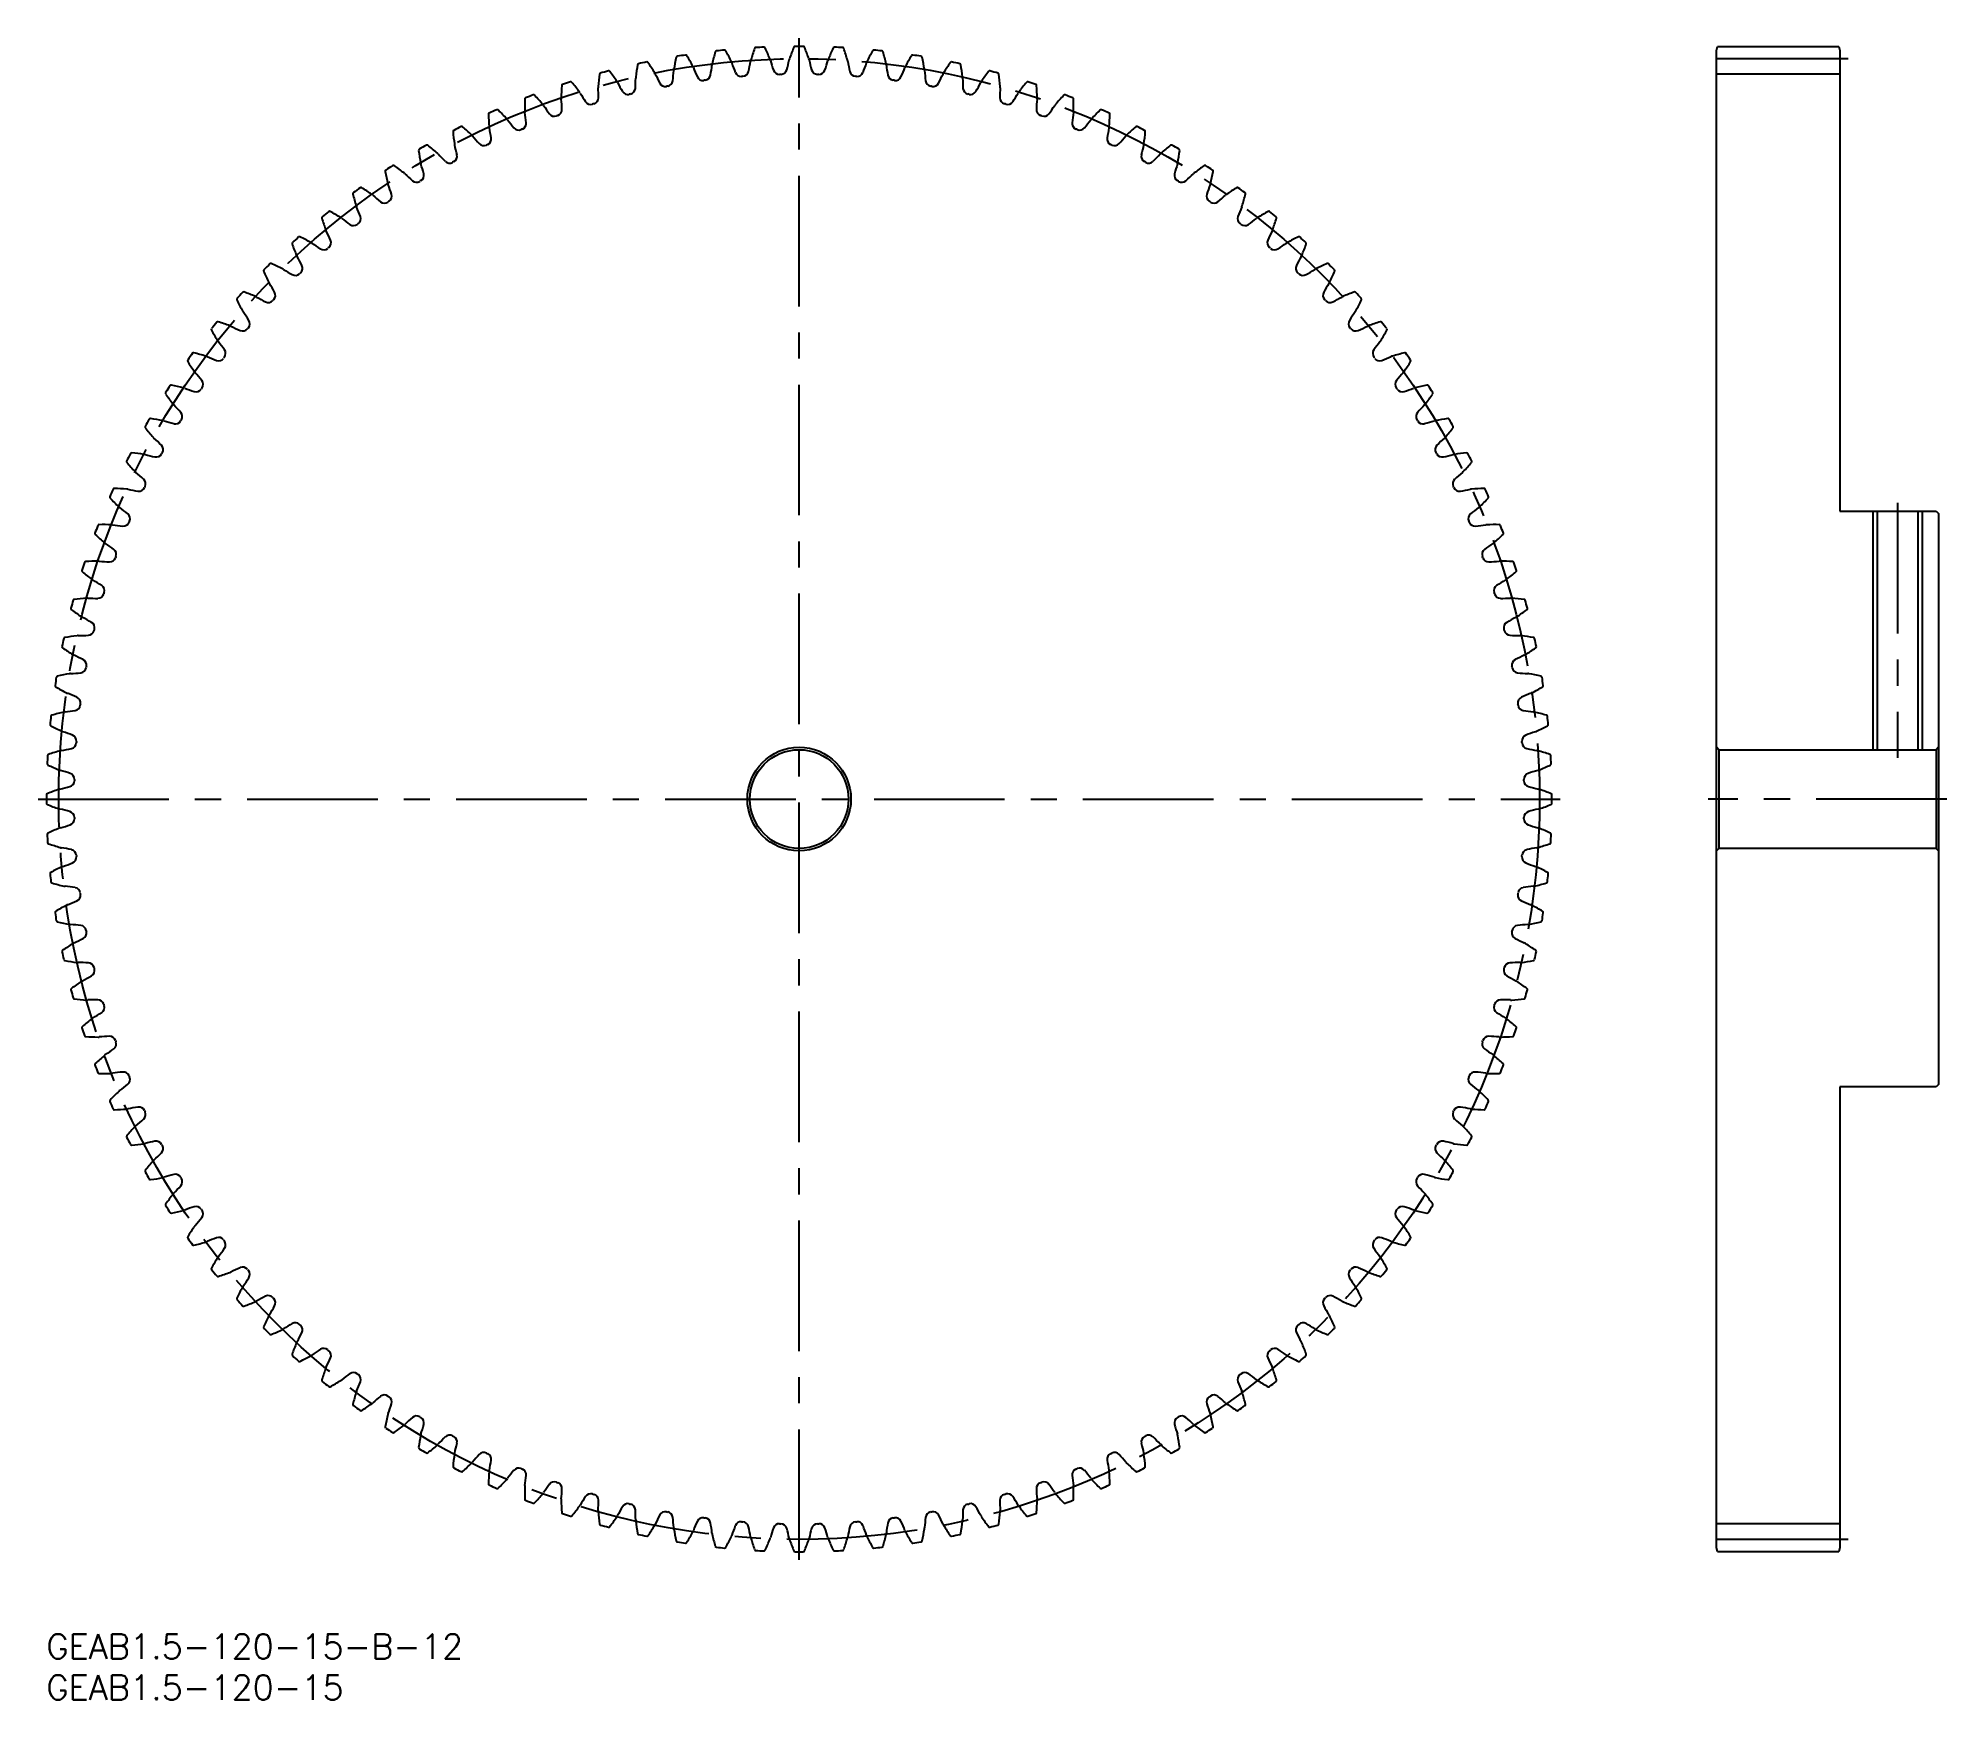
# Model space of a CAD drawing. Extents: x -1 to 231, y -8 to 194.
import ezdxf

# ---------------------------------------------------------------- set-up
doc = ezdxf.new("R2010")
doc.units = 0
doc.header["$LTSCALE"] = 0.5
doc.linetypes.add('CENTER', pattern=[50.8, 31.75, -6.35, 6.35, -6.35])
for name, color, linetype in [('MSM_CENTER', 1, 'CENTER'), ('MSM_CONTINUOUS', 7, 'CONTINUOUS'), ('MSM_NARROW', 5, 'CONTINUOUS'), ('MSM_PART_NUMBER', 7, 'CONTINUOUS')]:
    doc.layers.add(name, color=color, linetype=linetype)
doc.styles.get("Standard").update_dxf_attribs({"font": 'txt.shx', "height": 2, "bigfont": 'bigfont.shx'})

# ---------------------------------------------------------------- blocks, each defined once
blk = doc.blocks.new('*U3')
at = {"layer": 'MSM_PART_NUMBER'}
blk.add_text('GEAB1.5-120-15-B-12', height=3, dxfattribs=at).set_placement((0, -3))
blk = doc.blocks.new('*U4')
at = {"layer": 'MSM_PART_NUMBER'}
blk.add_text('GEAB1.5-120-15', height=3, dxfattribs=at).set_placement((0, -8))

msp = doc.modelspace()

# ---------------------------------------------------------------- linework, layer by layer
at = {"layer": 'MSM_CENTER'}
for p, q in [((91.5, 9), (91.5, 194)), ((219, 191.5), (202, 191.5)), ((225, 137.5), (225, 106.5)), ((-1, 101.5), (184, 101.5)), ((231, 101.5), (202, 101.5)), ((219, 11.5), (202, 11.5))]:
    msp.add_line(p, q, dxfattribs=at)
msp.add_circle((91.5, 101.5), 90, dxfattribs=at)
at = {"layer": 'MSM_CONTINUOUS'}
for p, q in [((203, 192.5), (203.13, 193)), ((203.13, 193), (217.87, 193)), ((217.87, 193), (218, 192.5)), ((203, 10.5), (203, 192.5)), ((218, 192.5), (218, 136.5)), ((218, 189.62), (203, 189.62)), ((218, 136.5), (229.7, 136.5)), ((222.54, 136.5), (222.54, 107.5)), ((227.46, 136.5), (227.46, 107.5)), ((229.7, 136.5), (230, 136.2)), ((230, 136.2), (230, 66.8)), ((203.3, 107.5), (203, 107.8)), ((203.3, 107.5), (203.3, 95.5)), ((203.3, 107.5), (229.7, 107.5)), ((230, 107.8), (229.7, 107.5)), ((229.7, 107.5), (229.7, 95.5)), ((203, 95.2), (203.3, 95.5)), ((229.7, 95.5), (203.3, 95.5)), ((229.7, 95.5), (230, 95.2)), ((218, 66.5), (218, 10.5)), ((229.7, 66.5), (218, 66.5)), ((230, 66.8), (229.7, 66.5)), ((218, 13.38), (203, 13.38)), ((203.13, 10), (203, 10.5)), ((217.87, 10), (203.13, 10)), ((218, 10.5), (217.87, 10))]:
    msp.add_line(p, q, dxfattribs=at)
for radius in [6.3, 6]:
    msp.add_circle((91.5, 101.5), radius, dxfattribs=at)
for centre, radius, start, end in [((114.42, 182.91), 30, 160.8653, 163.75), ((86.21, 192.7), 0.15, 93.317, 160.8653), ((91.5, 101.5), 91.5, 92.683, 93.317), ((87.22, 192.75), 0.15, 25.1347, 92.683), ((60.2, 180.07), 30, 22.25, 25.1347), ((118.64, 181.6), 30, 157.8653, 160.75), ((90.99, 192.85), 0.15, 90.317, 157.8653), ((91.5, 101.5), 91.5, 89.683, 90.317), ((92.01, 192.85), 0.15, 22.1347, 89.683), ((64.36, 181.6), 30, 19.25, 22.1347), ((122.8, 180.07), 30, 154.8653, 157.75), ((95.78, 192.75), 0.15, 87.317, 154.8653), ((91.5, 101.5), 91.5, 86.683, 87.317), ((96.79, 192.7), 0.15, 19.1347, 86.683), ((68.58, 182.91), 30, 16.25, 19.1347), ((101.4, 185.49), 30, 169.8653, 172.75), ((72.01, 190.75), 0.15, 102.317, 169.8653), ((91.5, 101.5), 91.5, 101.683, 102.317), ((73, 190.96), 0.15, 34.1345, 101.683), ((48.29, 174.21), 30, 31.25, 34.1347), ((105.78, 184.86), 30, 166.8653, 169.75), ((76.71, 191.64), 0.15, 99.317, 166.8653), ((91.5, 101.5), 91.5, 98.683, 99.317), ((77.71, 191.8), 0.15, 31.1347, 98.683), ((52.16, 176.37), 30, 28.25, 31.1347), ((77.49, 189.98), 1.25, 21.5699, 28.25), ((103.44, 200.25), 26.67, 201.5878, 204.2509), ((54.41, 193.79), 26.67, 350.7491, 353.4122), ((82.14, 190.59), 1.25, 166.75, 173.4301), ((110.12, 184), 30, 163.8653, 166.75), ((81.45, 192.3), 0.15, 96.317, 163.8653), ((91.5, 101.5), 91.5, 95.683, 96.317), ((82.45, 192.4), 0.15, 28.1347, 95.683), ((56.13, 178.33), 30, 25.25, 28.1347), ((82.14, 190.59), 1.25, 18.5699, 25.25), ((108.59, 199.49), 26.67, 198.5878, 201.2509), ((59.29, 195.61), 26.67, 347.7491, 350.4122), ((86.81, 190.96), 1.25, 163.75, 170.4301), ((86.81, 190.96), 1.25, 15.5699, 22.25), ((113.7, 198.46), 26.67, 195.5878, 198.2509), ((64.26, 197.16), 26.67, 344.7491, 347.4122), ((91.5, 191.08), 1.25, 160.75, 167.4301), ((91.5, 191.08), 1.25, 12.5699, 19.25), ((118.74, 197.16), 26.67, 192.5878, 195.2509), ((69.3, 198.46), 26.67, 341.7491, 344.4122), ((96.19, 190.96), 1.25, 157.75, 164.4301), ((96.19, 190.96), 1.25, 9.5699, 16.25), ((123.71, 195.61), 26.67, 189.5878, 192.2509), ((74.41, 199.49), 26.67, 338.7491, 341.4122), ((100.86, 190.59), 1.25, 154.75, 161.4301), ((126.87, 178.33), 30, 151.8653, 154.75), ((100.55, 192.4), 0.15, 84.317, 151.8653), ((91.5, 101.5), 91.5, 83.683, 84.317), ((101.55, 192.3), 0.15, 16.1347, 83.683), ((72.88, 184), 30, 13.25, 16.1347), ((100.86, 190.59), 1.25, 6.5699, 13.25), ((128.59, 193.79), 26.67, 186.5878, 189.2509), ((79.56, 200.25), 26.67, 335.7491, 338.4122), ((105.51, 189.98), 1.25, 151.75, 158.4301), ((130.84, 176.37), 30, 148.8653, 151.75), ((105.29, 191.8), 0.15, 81.317, 148.8653), ((91.5, 101.5), 91.5, 80.683, 81.317), ((106.29, 191.64), 0.15, 13.1347, 80.683), ((77.22, 184.86), 30, 10.25, 13.1347), ((134.71, 174.21), 30, 145.8653, 148.75), ((110, 190.96), 0.15, 78.317, 145.8653), ((91.5, 101.5), 91.5, 77.683, 78.317), ((110.99, 190.75), 0.15, 10.1347, 77.683), ((81.6, 185.49), 30, 7.25, 10.1347), ((92.56, 186.07), 30, 175.8653, 178.75), ((62.79, 188.22), 0.15, 108.317, 175.8653), ((91.5, 101.5), 91.5, 107.683, 108.317), ((63.75, 188.53), 0.15, 40.1347, 107.683), ((40.93, 169.29), 30, 37.25, 40.1347), ((96.99, 185.9), 30, 172.8653, 175.75), ((68.31, 188.03), 1.25, 175.75, 182.4301), ((40.43, 186.85), 26.67, 359.7491, 2.4122), ((67.37, 189.61), 0.15, 105.317, 172.8653), ((91.5, 101.5), 91.5, 104.683, 105.317), ((68.35, 189.87), 0.15, 37.1347, 104.683), ((44.55, 171.85), 30, 34.25, 37.1347), ((68.31, 188.03), 1.25, 27.5699, 34.25), ((93.06, 200.96), 26.67, 207.5878, 210.2509), ((44.96, 189.41), 26.67, 356.7491, 359.4122), ((72.88, 189.12), 1.25, 172.75, 179.4301), ((72.88, 189.12), 1.25, 24.5699, 31.25), ((98.26, 200.74), 26.67, 204.5878, 207.2509), ((75.22, 188.87), 0.75, 207.2509, 280.556), ((91.5, 101.5), 88.13, 100.444, 100.556), ((75.39, 188.9), 0.75, 280.444, 353.7491), ((49.63, 191.72), 26.67, 353.7491, 356.4122), ((77.49, 189.98), 1.25, 169.75, 176.4301), ((79.81, 189.6), 0.75, 204.2509, 277.556), ((91.5, 101.5), 88.13, 97.444, 97.556), ((79.99, 189.63), 0.75, 277.444, 350.7491), ((84.44, 190.09), 0.75, 201.2509, 274.556), ((91.5, 101.5), 88.13, 94.444, 94.556), ((84.61, 190.11), 0.75, 274.444, 347.7491), ((89.09, 190.34), 0.75, 198.2509, 271.556), ((91.5, 101.5), 88.12, 91.444, 91.556), ((89.26, 190.35), 0.75, 271.444, 344.7491), ((93.74, 190.35), 0.75, 195.2509, 268.556), ((91.5, 101.5), 88.12, 88.444, 88.556), ((93.91, 190.34), 0.75, 268.4441, 341.7491), ((98.39, 190.11), 0.75, 192.2509, 265.556), ((91.5, 101.5), 88.13, 85.444, 85.556), ((98.56, 190.09), 0.75, 265.4441, 338.7491), ((103.01, 189.63), 0.75, 189.2509, 262.556), ((91.5, 101.5), 88.13, 82.444, 82.556), ((103.19, 189.6), 0.75, 262.4441, 335.7491), ((105.51, 189.98), 1.25, 3.5699, 10.25), ((133.37, 191.72), 26.67, 183.5878, 186.2509), ((107.61, 188.9), 0.75, 186.2509, 259.5559), ((91.5, 101.5), 88.13, 79.444, 79.556), ((107.78, 188.87), 0.75, 259.4441, 332.7491), ((84.74, 200.74), 26.67, 332.7491, 335.4122), ((110.12, 189.12), 1.25, 148.75, 155.4301), ((110.12, 189.12), 1.25, 0.5699, 7.25), ((138.04, 189.41), 26.67, 180.5878, 183.2509), ((89.94, 200.96), 26.67, 329.7491, 332.4122), ((114.69, 188.03), 1.25, 145.75, 152.4301), ((138.45, 171.85), 30, 142.8653, 145.75), ((114.65, 189.87), 0.15, 75.317, 142.8653), ((91.5, 101.5), 91.5, 74.683, 75.317), ((115.63, 189.61), 0.15, 7.1347, 74.683), ((86.01, 185.9), 30, 4.25, 7.1347), ((142.57, 186.85), 26.67, 177.5878, 180.2509), ((114.69, 188.03), 1.25, 357.5699, 4.25), ((142.07, 169.29), 30, 139.8653, 142.75), ((119.25, 188.53), 0.15, 72.317, 139.8653), ((91.5, 101.5), 91.5, 71.683, 72.317), ((120.21, 188.22), 0.15, 4.1347, 71.683), ((90.44, 186.07), 30, 1.25, 4.1347), ((58.29, 186.6), 0.15, 111.317, 178.8653), ((88.14, 186.01), 30, 178.8653, 181.75), ((91.5, 101.5), 91.5, 110.683, 111.317), ((59.24, 186.96), 0.15, 43.1347, 110.683), ((37.45, 166.55), 30, 40.25, 43.1347), ((59.4, 185.13), 1.25, 33.5699, 40.25), ((82.65, 200.57), 26.67, 213.5878, 216.2509), ((63.82, 186.7), 1.25, 178.75, 185.4301), ((36.03, 184.06), 26.67, 2.7491, 5.4122), ((63.82, 186.7), 1.25, 30.5699, 37.25), ((87.85, 200.9), 26.67, 210.5878, 213.2509), ((66.17, 186.69), 0.75, 213.2509, 286.556), ((91.5, 101.5), 88.13, 106.444, 106.556), ((66.34, 186.74), 0.75, 286.444, 359.7491), ((70.67, 187.9), 0.75, 210.2509, 283.556), ((91.5, 101.5), 88.13, 103.444, 103.556), ((70.84, 187.94), 0.75, 283.444, 356.7491), ((112.16, 187.94), 0.75, 183.2509, 256.5559), ((91.5, 101.5), 88.13, 76.444, 76.556), ((112.33, 187.9), 0.75, 256.4441, 329.7491), ((116.66, 186.74), 0.75, 180.2509, 253.5559), ((91.5, 101.5), 88.13, 73.444, 73.556), ((116.83, 186.69), 0.75, 253.4441, 326.7491), ((95.15, 200.9), 26.67, 326.7491, 329.4122), ((119.18, 186.7), 1.25, 142.75, 149.4301), ((146.97, 184.06), 26.67, 174.5878, 177.2509), ((119.18, 186.7), 1.25, 354.5699, 1.25), ((100.35, 200.57), 26.67, 323.7491, 326.4122), ((123.6, 185.13), 1.25, 139.75, 146.4301), ((145.55, 166.55), 30, 136.8653, 139.75), ((123.76, 186.96), 0.15, 69.317, 136.8653), ((91.5, 101.5), 91.5, 68.683, 69.317), ((124.71, 186.6), 0.15, 1.1349, 68.683), ((94.86, 186.01), 30, 358.25, 1.1347), ((53.88, 184.75), 0.15, 114.317, 181.8653), ((83.72, 185.72), 30, 181.8653, 184.75), ((91.5, 101.5), 91.5, 113.683, 114.317), ((54.81, 185.16), 0.15, 46.1347, 113.683), ((34.12, 163.64), 30, 43.25, 46.1347), ((55.06, 183.34), 1.25, 36.5699, 43.25), ((77.48, 199.97), 26.67, 216.5878, 219.2509), ((57.57, 183.64), 0.75, 292.444, 5.7491), ((59.4, 185.13), 1.25, 181.75, 188.4301), ((31.78, 181.05), 26.67, 5.7491, 8.4122), ((61.75, 185.25), 0.75, 216.2509, 289.556), ((91.5, 101.5), 88.13, 109.444, 109.556), ((61.91, 185.31), 0.75, 289.444, 2.7491), ((121.09, 185.31), 0.75, 177.2509, 250.5559), ((91.5, 101.5), 88.13, 70.444, 70.556), ((121.25, 185.25), 0.75, 250.4441, 323.7491), ((151.22, 181.05), 26.67, 171.5878, 174.2509), ((125.43, 183.64), 0.75, 174.2509, 247.5559), ((123.6, 185.13), 1.25, 351.5699, 358.25), ((105.52, 199.97), 26.67, 320.7491, 323.4122), ((127.94, 183.34), 1.25, 136.75, 143.4301), ((148.88, 163.64), 30, 133.8653, 136.75), ((128.19, 185.16), 0.15, 66.317, 133.8653), ((91.5, 101.5), 91.5, 65.683, 66.317), ((129.12, 184.75), 0.15, 358.1347, 65.683), ((99.28, 185.72), 30, 355.25, 358.1347), ((91.5, 101.5), 91.5, 119.683, 120.317), ((46.26, 180.86), 0.15, 52.1347, 119.683), ((27.94, 157.3), 30, 49.25, 52.1347), ((49.58, 182.66), 0.15, 117.317, 184.8653), ((79.32, 185.19), 30, 184.8653, 187.75), ((91.5, 101.5), 91.5, 116.683, 117.317), ((50.83, 181.32), 1.25, 187.75, 194.4301), ((23.8, 174.37), 26.67, 11.7491, 14.4122), ((50.48, 183.12), 0.15, 49.1345, 116.683), ((30.95, 160.55), 30, 46.25, 49.1347), ((50.83, 181.32), 1.25, 39.5699, 46.25), ((72.34, 199.11), 26.67, 219.5878, 222.2509), ((53.16, 181.68), 0.75, 222.2509, 295.556), ((91.5, 101.5), 88.13, 115.444, 115.556), ((53.32, 181.75), 0.75, 295.444, 8.7491), ((55.06, 183.34), 1.25, 184.75, 191.4301), ((27.7, 177.81), 26.67, 8.7491, 11.4122), ((57.41, 183.58), 0.75, 219.2509, 292.556), ((91.5, 101.5), 88.13, 112.444, 112.556), ((91.5, 101.5), 88.13, 67.444, 67.556), ((125.59, 183.58), 0.75, 247.4441, 320.7491), ((129.68, 181.75), 0.75, 171.2509, 244.556), ((155.3, 177.81), 26.67, 168.5878, 171.2509), ((127.94, 183.34), 1.25, 348.5699, 355.25), ((91.5, 101.5), 88.13, 64.444, 64.556), ((129.84, 181.68), 0.75, 244.4441, 317.7491), ((110.66, 199.11), 26.67, 317.7491, 320.4122), ((132.17, 181.32), 1.25, 133.75, 140.4301), ((152.05, 160.55), 30, 130.8653, 133.75), ((132.52, 183.12), 0.15, 63.317, 130.8653), ((91.5, 101.5), 91.5, 62.683, 63.317), ((159.2, 174.37), 26.67, 165.5878, 168.2509), ((132.17, 181.32), 1.25, 345.5699, 352.25), ((103.68, 185.19), 30, 352.25, 355.1347), ((133.42, 182.66), 0.15, 355.1347, 62.683), ((155.06, 157.3), 30, 127.8653, 130.75), ((136.74, 180.86), 0.15, 60.317, 127.8653), ((91.5, 101.5), 91.5, 59.683, 60.317), ((45.39, 180.36), 0.15, 120.317, 187.8653), ((74.96, 184.44), 30, 187.8653, 190.75), ((46.71, 179.08), 1.25, 190.75, 197.4301), ((20.07, 170.73), 26.67, 14.7491, 17.4122), ((46.71, 179.08), 1.25, 42.5699, 49.25), ((67.26, 197.97), 26.67, 222.5878, 225.2509), ((49.02, 179.56), 0.75, 225.2509, 298.556), ((91.5, 101.5), 88.13, 118.444, 118.556), ((49.17, 179.65), 0.75, 298.444, 11.7491), ((133.83, 179.65), 0.75, 168.2509, 241.556), ((91.5, 101.5), 88.13, 61.444, 61.556), ((133.98, 179.56), 0.75, 241.4441, 314.7491), ((115.74, 197.97), 26.67, 314.7491, 317.4122), ((136.29, 179.08), 1.25, 130.75, 137.4301), ((162.93, 170.73), 26.67, 162.5878, 165.2509), ((136.29, 179.08), 1.25, 342.5699, 349.25), ((108.04, 184.44), 30, 349.25, 352.1347), ((137.61, 180.36), 0.15, 352.1347, 59.683), ((41.32, 177.84), 0.15, 123.317, 190.8653), ((70.64, 183.46), 30, 190.8653, 193.75), ((91.5, 101.5), 91.5, 122.683, 123.317), ((42.71, 176.63), 1.25, 193.75, 200.4301), ((42.17, 178.39), 0.15, 55.1347, 122.683), ((25.11, 153.89), 30, 52.25, 55.1347), ((42.71, 176.63), 1.25, 45.5699, 52.25), ((62.25, 196.57), 26.67, 225.5878, 228.2509), ((44.99, 177.23), 0.75, 228.2509, 301.556), ((91.5, 101.5), 88.13, 121.444, 121.556), ((45.14, 177.32), 0.75, 301.444, 14.7491), ((137.86, 177.32), 0.75, 165.2509, 238.556), ((91.5, 101.5), 88.13, 58.444, 58.556), ((138.01, 177.23), 0.75, 238.4441, 311.7491), ((120.75, 196.57), 26.67, 311.7491, 314.4122), ((140.29, 176.63), 1.25, 127.75, 134.4301), ((157.89, 153.89), 30, 124.8653, 127.75), ((140.83, 178.39), 0.15, 57.317, 124.8653), ((91.5, 101.5), 91.5, 56.683, 57.317), ((140.29, 176.63), 1.25, 339.5699, 346.25), ((112.36, 183.46), 30, 346.25, 349.1347), ((141.68, 177.84), 0.15, 349.1347, 56.683), ((37.4, 175.11), 0.15, 126.317, 193.8653), ((66.38, 182.26), 30, 193.8653, 196.75), ((91.5, 101.5), 91.5, 125.683, 126.317), ((38.22, 175.7), 0.15, 58.1347, 125.683), ((22.46, 150.35), 30, 55.25, 58.1347), ((38.85, 173.97), 1.25, 48.5699, 55.25), ((57.31, 194.91), 26.67, 228.5878, 231.2509), ((41.09, 174.69), 0.75, 231.2509, 304.556), ((91.5, 101.5), 88.13, 124.444, 124.556), ((16.55, 166.89), 26.67, 17.7491, 20.4122), ((41.23, 174.79), 0.75, 304.444, 17.7491), ((141.77, 174.79), 0.75, 162.2509, 235.556), ((166.45, 166.89), 26.67, 159.5878, 162.2509), ((91.5, 101.5), 88.13, 55.444, 55.556), ((141.91, 174.69), 0.75, 235.4441, 308.7491), ((125.69, 194.91), 26.67, 308.7491, 311.4122), ((144.15, 173.97), 1.25, 124.75, 131.4301), ((160.54, 150.35), 30, 121.8653, 124.75), ((144.78, 175.7), 0.15, 54.317, 121.8653), ((91.5, 101.5), 91.5, 53.683, 54.317), ((116.62, 182.26), 30, 343.25, 346.1347), ((145.6, 175.11), 0.15, 346.1347, 53.683), ((33.62, 172.17), 0.15, 129.317, 196.8653), ((62.19, 180.83), 30, 196.8653, 199.75), ((91.5, 101.5), 91.5, 128.683, 129.317), ((34.41, 172.81), 0.15, 61.1347, 128.683), ((20, 146.67), 30, 58.25, 61.1347), ((35.12, 171.12), 1.25, 51.5699, 58.25), ((52.47, 192.99), 26.67, 231.5878, 234.2509), ((38.85, 173.97), 1.25, 196.75, 203.4301), ((13.23, 162.88), 26.67, 20.7491, 23.4122), ((37.47, 172.06), 0.75, 307.444, 20.7491), ((145.53, 172.06), 0.75, 159.2509, 232.556), ((169.77, 162.88), 26.67, 156.5878, 159.2509), ((144.15, 173.97), 1.25, 336.5699, 343.25), ((130.53, 192.99), 26.67, 305.7491, 308.4122), ((147.88, 171.12), 1.25, 121.75, 128.4301), ((163, 146.67), 30, 118.8653, 121.75), ((148.59, 172.81), 0.15, 51.317, 118.8653), ((91.5, 101.5), 91.5, 50.683, 51.317), ((120.81, 180.83), 30, 340.25, 343.1347), ((149.38, 172.17), 0.15, 343.1347, 50.683), ((91.5, 101.5), 91.5, 131.683, 132.317), ((30.75, 169.72), 0.15, 64.1347, 131.683), ((17.73, 142.86), 30, 61.25, 64.1347), ((35.12, 171.12), 1.25, 199.75, 206.4301), ((10.12, 158.7), 26.67, 23.7491, 26.4122), ((33.85, 169.14), 0.75, 310.444, 23.7491), ((37.33, 171.96), 0.75, 234.2509, 307.556), ((91.5, 101.5), 88.13, 127.444, 127.556), ((91.5, 101.5), 88.13, 52.444, 52.556), ((145.67, 171.96), 0.75, 232.4441, 305.7491), ((149.15, 169.14), 0.75, 156.2509, 229.5559), ((172.88, 158.7), 26.67, 153.5878, 156.2509), ((147.88, 171.12), 1.25, 333.5699, 340.25), ((165.27, 142.86), 30, 115.8653, 118.75), ((152.25, 169.72), 0.15, 48.317, 115.8653), ((91.5, 101.5), 91.5, 47.683, 48.317), ((30, 169.05), 0.15, 132.317, 199.8653), ((58.07, 179.19), 30, 199.8653, 202.75), ((31.56, 168.07), 1.25, 202.75, 209.4301), ((7.24, 154.36), 26.67, 26.7491, 29.4122), ((31.56, 168.07), 1.25, 54.5699, 61.25), ((47.73, 190.82), 26.67, 234.5878, 237.2509), ((33.71, 169.02), 0.75, 237.2509, 310.556), ((91.5, 101.5), 88.13, 130.444, 130.556), ((91.5, 101.5), 88.13, 49.444, 49.556), ((149.29, 169.02), 0.75, 229.4441, 302.7491), ((135.27, 190.82), 26.67, 302.7491, 305.4122), ((151.44, 168.07), 1.25, 118.75, 125.4301), ((175.76, 154.36), 26.67, 150.5878, 153.2509), ((151.44, 168.07), 1.25, 330.5699, 337.25), ((124.93, 179.19), 30, 337.25, 340.1347), ((153, 169.05), 0.15, 340.1347, 47.683), ((26.55, 165.74), 0.15, 135.317, 202.8653), ((54.05, 177.33), 30, 202.8653, 205.75), ((91.5, 101.5), 91.5, 134.683, 135.317), ((27.26, 166.45), 0.15, 67.1347, 134.683), ((15.67, 138.95), 30, 64.25, 67.1347), ((28.16, 164.84), 1.25, 57.5699, 64.25), ((43.12, 188.41), 26.67, 237.5878, 240.2509), ((30.26, 165.91), 0.75, 240.2509, 313.556), ((91.5, 101.5), 88.13, 133.444, 133.556), ((30.39, 166.03), 0.75, 313.444, 26.7491), ((152.61, 166.03), 0.75, 153.2509, 226.556), ((91.5, 101.5), 88.13, 46.444, 46.556), ((152.74, 165.91), 0.75, 226.4441, 299.7491), ((139.88, 188.41), 26.67, 299.7491, 302.4122), ((154.84, 164.84), 1.25, 115.75, 122.4301), ((167.33, 138.95), 30, 112.8653, 115.75), ((155.74, 166.45), 0.15, 45.317, 112.8653), ((91.5, 101.5), 91.5, 44.683, 45.317), ((128.95, 177.33), 30, 334.25, 337.1347), ((156.45, 165.74), 0.15, 337.1347, 44.683), ((91.5, 101.5), 91.5, 137.683, 138.317), ((23.95, 163), 0.15, 70.1347, 137.683), ((13.81, 134.93), 30, 67.25, 70.1347), ((24.93, 161.44), 1.25, 60.5699, 67.25), ((38.64, 185.76), 26.67, 240.5878, 243.2509), ((28.16, 164.84), 1.25, 205.75, 212.4301), ((4.59, 149.88), 26.67, 29.7491, 32.4122), ((27.09, 162.74), 0.75, 316.444, 29.7491), ((155.91, 162.74), 0.75, 150.2509, 223.556), ((178.41, 149.88), 26.67, 147.5878, 150.2509), ((154.84, 164.84), 1.25, 327.5699, 334.25), ((144.36, 185.76), 26.67, 296.7491, 299.4122), ((158.07, 161.44), 1.25, 112.75, 119.4301), ((169.19, 134.93), 30, 109.8653, 112.75), ((159.05, 163), 0.15, 42.317, 109.8653), ((91.5, 101.5), 91.5, 41.683, 42.317), ((23.28, 162.25), 0.15, 138.317, 205.8653), ((50.14, 175.27), 30, 205.8653, 208.75), ((24.93, 161.44), 1.25, 208.75, 215.4301), ((2.18, 145.27), 26.67, 32.7491, 35.4122), ((26.97, 162.61), 0.75, 243.2509, 316.556), ((91.5, 101.5), 88.13, 136.444, 136.556), ((91.5, 101.5), 88.13, 43.444, 43.556), ((156.03, 162.61), 0.75, 223.4441, 296.7491), ((180.82, 145.27), 26.67, 144.5878, 147.2509), ((158.07, 161.44), 1.25, 324.5699, 331.25), ((132.86, 175.27), 30, 331.25, 334.1347), ((159.72, 162.25), 0.15, 334.1347, 41.683), ((20.19, 158.59), 0.15, 141.317, 208.8653), ((46.33, 173), 30, 208.8653, 211.75), ((91.5, 101.5), 91.5, 140.683, 141.317), ((20.83, 159.38), 0.15, 73.1347, 140.683), ((12.17, 130.81), 30, 70.25, 73.1347), ((21.88, 157.88), 1.25, 63.5699, 70.25), ((34.3, 182.88), 26.67, 243.5878, 246.2509), ((23.86, 159.15), 0.75, 246.2509, 319.556), ((91.5, 101.5), 88.13, 139.444, 139.556), ((23.98, 159.29), 0.75, 319.444, 32.7491), ((159.02, 159.29), 0.75, 147.2509, 220.556), ((91.5, 101.5), 88.13, 40.444, 40.556), ((159.14, 159.15), 0.75, 220.4441, 293.7491), ((148.7, 182.88), 26.67, 293.7491, 296.4122), ((161.12, 157.88), 1.25, 109.75, 116.4301), ((170.83, 130.81), 30, 106.8653, 109.75), ((162.17, 159.38), 0.15, 39.317, 106.8653), ((136.67, 173), 30, 328.25, 331.1347), ((91.5, 101.5), 91.5, 38.683, 39.317), ((162.81, 158.59), 0.15, 331.1347, 38.683), ((91.5, 101.5), 91.5, 143.683, 144.317), ((17.89, 155.6), 0.15, 76.1347, 143.683), ((10.74, 126.62), 30, 73.25, 76.1347), ((21.88, 157.88), 1.25, 211.75, 218.4301), ((0.01, 140.53), 26.67, 35.7491, 38.4122), ((21.04, 155.67), 0.75, 322.444, 35.7491), ((161.96, 155.67), 0.75, 144.2509, 217.556), ((182.99, 140.53), 26.67, 141.5878, 144.2509), ((161.12, 157.88), 1.25, 321.5699, 328.25), ((172.26, 126.62), 30, 103.8653, 106.75), ((165.11, 155.6), 0.15, 36.317, 103.8653), ((91.5, 101.5), 91.5, 35.683, 36.317), ((17.3, 154.78), 0.15, 144.317, 211.8653), ((42.65, 170.54), 30, 211.8653, 214.75), ((19.03, 154.15), 1.25, 214.75, 221.4301), ((-1.91, 135.69), 26.67, 38.7491, 41.4122), ((19.03, 154.15), 1.25, 66.5699, 73.25), ((30.12, 179.77), 26.67, 246.5878, 249.2509), ((20.94, 155.53), 0.75, 249.2509, 322.556), ((91.5, 101.5), 88.13, 142.444, 142.556), ((91.5, 101.5), 88.13, 37.444, 37.556), ((162.06, 155.53), 0.75, 217.4441, 290.7491), ((152.88, 179.77), 26.67, 290.7491, 293.4122), ((163.97, 154.15), 1.25, 106.75, 113.4301), ((184.91, 135.69), 26.67, 138.5878, 141.2509), ((163.97, 154.15), 1.25, 318.5699, 325.25), ((140.35, 170.54), 30, 325.25, 328.1347), ((165.7, 154.78), 0.15, 328.1347, 35.683), ((14.61, 150.83), 0.15, 147.317, 214.8653), ((91.5, 101.5), 91.5, 146.683, 147.317), ((15.16, 151.68), 0.15, 79.1347, 146.683), ((9.54, 122.36), 30, 76.25, 79.1347), ((16.37, 150.29), 1.25, 69.5699, 76.25), ((26.11, 176.45), 26.67, 249.5878, 252.2509), ((18.21, 151.77), 0.75, 252.2509, 325.556), ((91.5, 101.5), 88.13, 145.444, 145.556), ((18.31, 151.91), 0.75, 325.444, 38.7491), ((164.69, 151.91), 0.75, 141.2509, 214.556), ((91.5, 101.5), 88.13, 34.444, 34.556), ((164.79, 151.77), 0.75, 214.4441, 287.7491), ((156.89, 176.45), 26.67, 287.7491, 290.4122), ((166.63, 150.29), 1.25, 103.75, 110.4301), ((173.46, 122.36), 30, 100.8653, 103.75), ((167.84, 151.68), 0.15, 33.317, 100.8653), ((91.5, 101.5), 91.5, 32.683, 33.317), ((168.39, 150.83), 0.15, 325.1347, 32.683), ((39.11, 167.89), 30, 214.8653, 217.75), ((16.37, 150.29), 1.25, 217.75, 224.4301), ((-3.57, 130.75), 26.67, 41.7491, 44.4122), ((15.77, 148.01), 0.75, 328.444, 41.7491), ((167.23, 148.01), 0.75, 138.2509, 211.556), ((186.57, 130.75), 26.67, 135.5878, 138.2509), ((166.63, 150.29), 1.25, 315.5699, 322.25), ((143.89, 167.89), 30, 322.25, 325.1347), ((12.14, 146.74), 0.15, 150.317, 217.8653), ((91.5, 101.5), 91.5, 149.683, 150.317), ((35.7, 165.06), 30, 217.8653, 220.75), ((12.64, 147.61), 0.15, 82.1347, 149.683), ((8.56, 118.04), 30, 79.25, 82.1347), ((13.92, 146.29), 1.25, 72.5699, 79.25), ((22.27, 172.93), 26.67, 252.5878, 255.2509), ((15.68, 147.86), 0.75, 255.2509, 328.556), ((91.5, 101.5), 88.13, 148.444, 148.556), ((91.5, 101.5), 88.13, 31.444, 31.556), ((167.32, 147.86), 0.75, 211.4441, 284.7491), ((160.73, 172.93), 26.67, 284.7491, 287.4122), ((169.08, 146.29), 1.25, 100.75, 107.4301), ((174.44, 118.04), 30, 97.8653, 100.75), ((147.3, 165.06), 30, 319.25, 322.1347), ((170.36, 147.61), 0.15, 30.317, 97.8653), ((91.5, 101.5), 91.5, 29.683, 30.317), ((170.86, 146.74), 0.15, 322.1347, 29.683), ((13.92, 146.29), 1.25, 220.75, 227.4301), ((-4.97, 125.74), 26.67, 44.7491, 47.4122), ((13.44, 143.98), 0.75, 331.444, 44.7491), ((169.56, 143.98), 0.75, 135.2509, 208.556), ((187.97, 125.74), 26.67, 132.5878, 135.2509), ((169.08, 146.29), 1.25, 312.5699, 319.25), ((9.88, 142.52), 0.15, 153.317, 220.8653), ((91.5, 101.5), 91.5, 152.683, 153.317), ((32.45, 162.05), 30, 220.8653, 223.75), ((10.34, 143.42), 0.15, 85.1347, 152.683), ((7.81, 113.68), 30, 82.25, 85.1347), ((11.68, 142.17), 1.25, 75.5699, 82.25), ((18.63, 169.2), 26.67, 255.5878, 258.2509), ((13.35, 143.83), 0.75, 258.2509, 331.556), ((91.5, 101.5), 88.13, 151.444, 151.556), ((91.5, 101.5), 88.13, 28.444, 28.556), ((169.65, 143.83), 0.75, 208.4441, 281.7491), ((164.37, 169.2), 26.67, 281.7491, 284.4122), ((171.32, 142.17), 1.25, 97.75, 104.4301), ((175.19, 113.68), 30, 94.8653, 97.75), ((150.55, 162.05), 30, 316.25, 319.1347), ((172.66, 143.42), 0.15, 27.317, 94.8653), ((91.5, 101.5), 91.5, 26.683, 27.317), ((173.12, 142.52), 0.15, 319.1347, 26.683), ((8.25, 139.12), 0.15, 88.1347, 155.683), ((7.28, 109.28), 30, 85.25, 88.1347), ((11.68, 142.17), 1.25, 223.75, 230.4301), ((-6.11, 120.66), 26.67, 47.7491, 50.4122), ((11.25, 139.68), 0.75, 261.2509, 334.556), ((11.32, 139.84), 0.75, 334.444, 47.7491), ((91.5, 101.5), 88.13, 154.444, 154.556), ((171.68, 139.84), 0.75, 132.2509, 205.556), ((91.5, 101.5), 88.13, 25.444, 25.556), ((171.75, 139.68), 0.75, 205.4441, 278.7491), ((189.11, 120.66), 26.67, 129.5878, 132.2509), ((171.32, 142.17), 1.25, 309.5699, 316.25), ((175.72, 109.28), 30, 91.8653, 94.75), ((174.75, 139.12), 0.15, 24.317, 91.8653), ((7.84, 138.19), 0.15, 156.317, 223.8653), ((91.5, 101.5), 91.5, 155.683, 156.317), ((29.36, 158.88), 30, 223.8653, 226.75), ((9.66, 137.94), 1.25, 226.75, 233.4301), ((-6.97, 115.52), 26.67, 50.7491, 53.4122), ((9.66, 137.94), 1.25, 78.5699, 85.25), ((15.19, 165.3), 26.67, 258.5878, 261.2509), ((167.81, 165.3), 26.67, 278.7491, 281.4122), ((173.34, 137.94), 1.25, 94.75, 101.4301), ((189.97, 115.52), 26.67, 126.5878, 129.2509), ((173.34, 137.94), 1.25, 306.5699, 313.25), ((153.64, 158.88), 30, 313.25, 316.1347), ((91.5, 101.5), 91.5, 23.683, 24.317), ((175.16, 138.19), 0.15, 316.1347, 23.683), ((91.5, 101.5), 91.5, 158.683, 159.317), ((6.4, 134.71), 0.15, 91.1347, 158.683), ((6.99, 104.86), 30, 88.25, 91.1347), ((7.87, 133.6), 1.25, 81.5699, 88.25), ((11.95, 161.22), 26.67, 261.5878, 264.2509), ((9.36, 135.43), 0.75, 264.2509, 337.556), ((9.42, 135.59), 0.75, 337.444, 50.7491), ((91.5, 101.5), 88.13, 157.444, 157.556), ((173.58, 135.59), 0.75, 129.2509, 202.556), ((91.5, 101.5), 88.13, 22.444, 22.556), ((173.64, 135.43), 0.75, 202.4441, 275.7491), ((171.05, 161.22), 26.67, 275.7491, 278.4122), ((175.13, 133.6), 1.25, 91.75, 98.4301), ((176.01, 104.86), 30, 88.8653, 91.75), ((176.6, 134.71), 0.15, 21.317, 88.8653), ((91.5, 101.5), 91.5, 20.683, 21.317), ((6.04, 133.76), 0.15, 159.3165, 226.8653), ((26.45, 155.55), 30, 226.8653, 229.75), ((7.87, 133.6), 1.25, 229.75, 236.4301), ((-7.57, 110.35), 26.67, 53.7491, 56.4122), ((190.57, 110.35), 26.67, 123.5878, 126.2509), ((175.13, 133.6), 1.25, 303.5699, 310.25), ((156.55, 155.55), 30, 310.25, 313.1347), ((176.96, 133.76), 0.15, 313.1347, 20.683), ((91.5, 101.5), 91.5, 161.683, 162.317), ((4.78, 130.21), 0.15, 94.1347, 161.683), ((6.93, 100.44), 30, 91.25, 94.1347), ((6.3, 129.18), 1.25, 84.5699, 91.25), ((8.94, 156.97), 26.67, 264.5878, 267.2509), ((7.69, 131.09), 0.75, 267.2509, 340.556), ((7.75, 131.25), 0.75, 340.444, 53.7491), ((91.5, 101.5), 88.13, 160.444, 160.556), ((175.25, 131.25), 0.75, 126.2509, 199.556), ((91.5, 101.5), 88.13, 19.444, 19.556), ((175.31, 131.09), 0.75, 199.4441, 272.7491), ((174.06, 156.97), 26.67, 272.7491, 275.4122), ((176.7, 129.18), 1.25, 88.75, 95.4301), ((176.07, 100.44), 30, 85.8653, 88.75), ((178.22, 130.21), 0.15, 18.317, 85.8653), ((91.5, 101.5), 91.5, 17.683, 18.317), ((4.47, 129.25), 0.15, 162.3165, 229.8653), ((23.71, 152.07), 30, 229.8653, 232.75), ((6.3, 129.18), 1.25, 232.75, 239.4301), ((-7.9, 105.15), 26.67, 56.7491, 59.4122), ((190.9, 105.15), 26.67, 120.5878, 123.2509), ((176.7, 129.18), 1.25, 300.5699, 307.25), ((159.29, 152.07), 30, 307.25, 310.1347), ((178.53, 129.25), 0.15, 310.1347, 17.683), ((91.5, 101.5), 91.5, 164.683, 165.317), ((3.39, 125.63), 0.15, 97.1347, 164.683), ((7.1, 96.01), 30, 94.25, 97.1347), ((4.97, 124.69), 1.25, 87.5699, 94.25), ((6.15, 152.57), 26.67, 267.5878, 270.2509), ((6.26, 126.66), 0.75, 270.2509, 343.556), ((6.31, 126.83), 0.75, 343.444, 56.7491), ((91.5, 101.5), 88.13, 163.444, 163.556), ((176.69, 126.83), 0.75, 123.2509, 196.556), ((91.5, 101.5), 88.13, 16.444, 16.556), ((176.74, 126.66), 0.75, 196.4441, 269.7491), ((176.85, 152.57), 26.67, 269.7491, 272.4122), ((178.03, 124.69), 1.25, 85.75, 92.4301), ((175.9, 96.01), 30, 82.8653, 85.75), ((179.61, 125.63), 0.15, 15.317, 82.8653), ((91.5, 101.5), 91.5, 14.683, 15.317), ((3.13, 124.65), 0.15, 165.3165, 232.8653), ((21.15, 148.45), 30, 232.8653, 235.75), ((4.97, 124.69), 1.25, 235.75, 242.4301), ((-7.96, 99.94), 26.67, 59.7491, 62.4122), ((5.1, 122.33), 0.75, 346.444, 59.7491), ((177.9, 122.33), 0.75, 120.2509, 193.556), ((190.96, 99.94), 26.67, 117.5878, 120.2509), ((178.03, 124.69), 1.25, 297.5699, 304.25), ((161.85, 148.45), 30, 304.25, 307.1347), ((179.87, 124.65), 0.15, 307.1347, 14.683), ((91.5, 101.5), 91.5, 167.683, 168.317), ((2.25, 120.99), 0.15, 100.1345, 167.683), ((7.51, 91.6), 30, 97.25, 100.1347), ((3.88, 120.12), 1.25, 90.5699, 97.25), ((3.59, 148.04), 26.67, 270.5878, 273.2509), ((5.06, 122.16), 0.75, 273.2509, 346.556), ((91.5, 101.5), 88.13, 166.444, 166.556), ((91.5, 101.5), 88.13, 13.444, 13.556), ((177.94, 122.16), 0.75, 193.4441, 266.7491), ((179.41, 148.04), 26.67, 266.7491, 269.4122), ((179.12, 120.12), 1.25, 82.75, 89.4301), ((175.49, 91.6), 30, 79.8653, 82.75), ((180.75, 120.99), 0.15, 12.317, 79.8653), ((91.5, 101.5), 91.5, 11.683, 12.317), ((2.04, 120), 0.15, 168.3165, 235.8653), ((18.79, 144.71), 30, 235.8653, 238.75), ((3.88, 120.12), 1.25, 238.75, 245.4301), ((-7.74, 94.74), 26.67, 62.7491, 65.4122), ((4.13, 117.78), 0.75, 349.444, 62.7491), ((178.87, 117.78), 0.75, 117.2509, 190.556), ((190.74, 94.74), 26.67, 114.5878, 117.2509), ((179.12, 120.12), 1.25, 294.5699, 301.25), ((164.21, 144.71), 30, 301.25, 304.1347), ((180.96, 120), 0.15, 304.1349, 11.683), ((91.5, 101.5), 91.5, 170.683, 171.317), ((1.36, 116.29), 0.15, 103.1347, 170.683), ((8.14, 87.22), 30, 100.25, 103.1347), ((3.02, 115.51), 1.25, 93.5699, 100.25), ((1.28, 143.37), 26.67, 273.5878, 276.2509), ((4.1, 117.61), 0.75, 276.2509, 349.556), ((91.5, 101.5), 88.13, 169.444, 169.556), ((91.5, 101.5), 88.13, 10.444, 10.556), ((178.9, 117.61), 0.75, 190.4441, 263.7491), ((181.72, 143.37), 26.67, 263.7491, 266.4122), ((179.98, 115.51), 1.25, 79.75, 86.4301), ((174.86, 87.22), 30, 76.8653, 79.75), ((181.64, 116.29), 0.15, 9.3165, 76.8653), ((91.5, 101.5), 91.5, 8.683, 9.317), ((1.2, 115.29), 0.15, 171.317, 238.8653), ((16.63, 140.84), 30, 238.8653, 241.75), ((3.02, 115.51), 1.25, 241.75, 248.4301), ((-7.25, 89.56), 26.67, 65.7491, 68.4122), ((3.4, 113.19), 0.75, 352.444, 65.7491), ((179.6, 113.19), 0.75, 114.2509, 187.556), ((190.25, 89.56), 26.67, 111.5878, 114.2509), ((179.98, 115.51), 1.25, 291.5699, 298.25), ((166.37, 140.84), 30, 298.25, 301.1347), ((181.8, 115.29), 0.15, 301.1347, 8.683), ((91.5, 101.5), 91.5, 173.683, 174.317), ((0.7, 111.55), 0.15, 106.1347, 173.683), ((9, 82.88), 30, 103.25, 106.1347), ((2.41, 110.86), 1.25, 96.5699, 103.25), ((-0.79, 138.59), 26.67, 276.5878, 279.2509), ((3.37, 113.01), 0.75, 279.2509, 352.556), ((91.5, 101.5), 88.13, 172.444, 172.556), ((91.5, 101.5), 88.13, 7.444, 7.556), ((179.63, 113.01), 0.75, 187.4441, 260.7491), ((183.79, 138.59), 26.67, 260.7491, 263.4122), ((180.59, 110.86), 1.25, 76.75, 83.4301), ((174, 82.88), 30, 73.8653, 76.75), ((182.3, 111.55), 0.15, 6.3165, 73.8653), ((91.5, 101.5), 91.5, 5.683, 6.317), ((0.6, 110.55), 0.15, 174.317, 241.8653), ((14.67, 136.87), 30, 241.8653, 244.75), ((2.41, 110.86), 1.25, 244.75, 251.4301), ((-6.49, 84.41), 26.67, 68.7491, 71.4122), ((2.91, 108.56), 0.75, 355.444, 68.7491), ((180.09, 108.56), 0.75, 111.2509, 184.556), ((189.49, 84.41), 26.67, 108.5878, 111.2509), ((180.59, 110.86), 1.25, 288.5699, 295.25), ((168.33, 136.87), 30, 295.25, 298.1347), ((182.4, 110.55), 0.15, 298.1347, 5.683), ((91.5, 101.5), 91.5, 176.683, 177.317), ((0.3, 106.79), 0.15, 109.1345, 176.683), ((10.09, 78.58), 30, 106.25, 109.1347), ((2.04, 106.19), 1.25, 99.5699, 106.25), ((-2.61, 133.71), 26.67, 279.5878, 282.2509), ((2.89, 108.39), 0.75, 282.2509, 355.556), ((91.5, 101.5), 88.13, 175.444, 175.556), ((91.5, 101.5), 88.13, 4.444, 4.556), ((180.11, 108.39), 0.75, 184.4441, 257.7491), ((185.61, 133.71), 26.67, 257.7491, 260.4122), ((180.96, 106.19), 1.25, 73.75, 80.4301), ((172.91, 78.58), 30, 70.8653, 73.75), ((182.7, 106.79), 0.15, 3.317, 70.8653), ((91.5, 101.5), 91.5, 2.683, 3.317), ((0.25, 105.78), 0.15, 177.317, 244.8653), ((12.93, 132.8), 30, 244.8653, 247.75), ((2.04, 106.19), 1.25, 247.75, 254.4301), ((-5.46, 79.3), 26.67, 71.7491, 74.4122), ((2.66, 103.91), 0.75, 358.444, 71.7491), ((180.34, 103.91), 0.75, 108.2509, 181.556), ((188.46, 79.3), 26.67, 105.5878, 108.2509), ((180.96, 106.19), 1.25, 285.5699, 292.25), ((170.07, 132.8), 30, 292.25, 295.1347), ((182.75, 105.78), 0.15, 295.1347, 2.683), ((0.15, 102.01), 0.15, 112.1347, 179.683), ((11.4, 74.36), 30, 109.25, 112.1347), ((1.92, 101.5), 1.25, 102.5699, 109.25), ((-4.16, 128.74), 26.67, 282.5878, 285.2509), ((2.65, 103.74), 0.75, 285.2509, 358.5559), ((91.5, 101.5), 88.13, 178.444, 178.556), ((91.5, 101.5), 88.13, 1.444, 1.556), ((180.35, 103.74), 0.75, 181.4441, 254.7491), ((187.16, 128.74), 26.67, 254.7491, 257.4122), ((181.08, 101.5), 1.25, 70.75, 77.4301), ((171.6, 74.36), 30, 67.8653, 70.75), ((182.85, 102.01), 0.15, 0.317, 67.8653), ((91.5, 101.5), 91.5, 179.683, 180.317), ((0.15, 100.99), 0.15, 180.317, 247.8653), ((11.4, 128.64), 30, 247.8653, 250.75), ((1.92, 101.5), 1.25, 250.75, 257.4301), ((-4.16, 74.26), 26.67, 74.7491, 77.4122), ((2.65, 99.26), 0.75, 1.444, 74.7491), ((180.35, 99.26), 0.75, 105.2509, 178.556), ((187.16, 74.26), 26.67, 102.5878, 105.2509), ((181.08, 101.5), 1.25, 282.5699, 289.25), ((171.6, 128.64), 30, 289.25, 292.1347), ((182.85, 100.99), 0.15, 292.1347, 359.683), ((91.5, 101.5), 91.5, 359.683, 0.317), ((12.93, 70.2), 30, 112.25, 115.1347), ((2.04, 96.81), 1.25, 105.5699, 112.25), ((-5.46, 123.7), 26.67, 285.5878, 288.2509), ((2.66, 99.09), 0.75, 288.2509, 1.556), ((91.5, 101.5), 88.13, 181.444, 181.556), ((91.5, 101.5), 88.13, 358.444, 358.556), ((180.34, 99.09), 0.75, 178.4441, 251.7491), ((188.46, 123.7), 26.67, 251.7491, 254.4122), ((180.96, 96.81), 1.25, 67.75, 74.4301), ((170.07, 70.2), 30, 64.8653, 67.75), ((0.25, 97.22), 0.15, 115.1347, 182.683), ((91.5, 101.5), 91.5, 182.683, 183.317), ((0.3, 96.21), 0.15, 183.317, 250.8653), ((10.09, 124.42), 30, 250.8653, 253.75), ((2.04, 96.81), 1.25, 253.75, 260.4301), ((-2.61, 69.29), 26.67, 77.7491, 80.4122), ((2.89, 94.61), 0.75, 4.444, 77.7491), ((180.11, 94.61), 0.75, 102.2509, 175.556), ((185.61, 69.29), 26.67, 99.5878, 102.2509), ((180.96, 96.81), 1.25, 279.5699, 286.25), ((172.91, 124.42), 30, 286.25, 289.1347), ((182.7, 96.21), 0.15, 289.1347, 356.683), ((182.75, 97.22), 0.15, 357.317, 64.8653), ((91.5, 101.5), 91.5, 356.683, 357.317), ((14.67, 66.13), 30, 115.25, 118.1347), ((2.41, 92.14), 1.25, 108.5699, 115.25), ((-6.49, 118.59), 26.67, 288.5878, 291.2509), ((2.91, 94.44), 0.75, 291.2509, 4.556), ((91.5, 101.5), 88.13, 184.444, 184.556), ((180.09, 94.44), 0.75, 175.4441, 248.7491), ((91.5, 101.5), 88.13, 355.444, 355.556), ((189.49, 118.59), 26.67, 248.7491, 251.4122), ((180.59, 92.14), 1.25, 64.75, 71.4301), ((168.33, 66.13), 30, 61.8653, 64.75), ((0.6, 92.45), 0.15, 118.1345, 185.683), ((91.5, 101.5), 91.5, 185.683, 186.317), ((0.7, 91.45), 0.15, 186.317, 253.8653), ((9, 120.12), 30, 253.8653, 256.75), ((2.41, 92.14), 1.25, 256.75, 263.4301), ((-0.79, 64.41), 26.67, 80.7491, 83.4122), ((3.37, 89.99), 0.75, 7.444, 80.7491), ((179.63, 89.99), 0.75, 99.2509, 172.556), ((183.79, 64.41), 26.67, 96.5878, 99.2509), ((180.59, 92.14), 1.25, 276.5699, 283.25), ((174, 120.12), 30, 283.25, 286.1347), ((182.3, 91.45), 0.15, 286.1347, 353.683), ((91.5, 101.5), 91.5, 353.683, 354.317), ((182.4, 92.45), 0.15, 354.317, 61.8653), ((16.63, 62.16), 30, 118.25, 121.1347), ((3.02, 87.49), 1.25, 111.5699, 118.25), ((-7.25, 113.44), 26.67, 291.5878, 294.2509), ((3.4, 89.81), 0.75, 294.2509, 7.556), ((91.5, 101.5), 88.13, 187.444, 187.556), ((179.6, 89.81), 0.75, 172.4441, 245.7491), ((91.5, 101.5), 88.13, 352.444, 352.556), ((190.25, 113.44), 26.67, 245.7491, 248.4122), ((179.98, 87.49), 1.25, 61.75, 68.4301), ((166.37, 62.16), 30, 58.8653, 61.75), ((1.2, 87.71), 0.15, 121.1345, 188.683), ((91.5, 101.5), 91.5, 188.683, 189.317), ((1.36, 86.71), 0.15, 189.317, 256.8653), ((8.14, 115.78), 30, 256.8653, 259.75), ((3.02, 87.49), 1.25, 259.75, 266.4301), ((1.28, 59.63), 26.67, 83.7491, 86.4122), ((4.1, 85.39), 0.75, 10.444, 83.7491), ((178.9, 85.39), 0.75, 96.2509, 169.556), ((181.72, 59.63), 26.67, 93.5878, 96.2509), ((179.98, 87.49), 1.25, 273.5699, 280.25), ((174.86, 115.78), 30, 280.25, 283.1347), ((181.64, 86.71), 0.15, 283.1347, 350.683), ((91.5, 101.5), 91.5, 350.683, 351.317), ((181.8, 87.71), 0.15, 351.317, 58.8653), ((18.79, 58.29), 30, 121.25, 124.1347), ((3.88, 82.88), 1.25, 114.5699, 121.25), ((-7.74, 108.26), 26.67, 294.5878, 297.2509), ((4.13, 85.22), 0.75, 297.2509, 10.556), ((91.5, 101.5), 88.13, 190.444, 190.556), ((178.87, 85.22), 0.75, 169.4441, 242.7491), ((91.5, 101.5), 88.13, 349.444, 349.556), ((190.74, 108.26), 26.67, 242.7491, 245.4122), ((179.12, 82.88), 1.25, 58.75, 65.4301), ((164.21, 58.29), 30, 55.8653, 58.75), ((2.04, 83), 0.15, 124.1347, 191.683), ((91.5, 101.5), 91.5, 191.683, 192.317), ((2.25, 82.01), 0.15, 192.317, 259.8653), ((7.51, 111.4), 30, 259.8653, 262.75), ((3.88, 82.88), 1.25, 262.75, 269.4301), ((3.59, 54.96), 26.67, 86.7491, 89.4122), ((5.06, 80.84), 0.75, 13.444, 86.7491), ((177.94, 80.84), 0.75, 93.2509, 166.556), ((179.41, 54.96), 26.67, 90.5878, 93.2509), ((179.12, 82.88), 1.25, 270.5699, 277.25), ((175.49, 111.4), 30, 277.25, 280.1347), ((180.75, 82.01), 0.15, 280.1347, 347.683), ((91.5, 101.5), 91.5, 347.683, 348.317), ((180.96, 83), 0.15, 348.317, 55.8653), ((21.15, 54.55), 30, 124.25, 127.1347), ((4.97, 78.31), 1.25, 117.5699, 124.25), ((-7.96, 103.06), 26.67, 297.5878, 300.2509), ((5.1, 80.67), 0.75, 300.2509, 13.556), ((91.5, 101.5), 88.13, 193.444, 193.556), ((177.9, 80.67), 0.75, 166.4441, 239.7491), ((91.5, 101.5), 88.13, 346.444, 346.556), ((190.96, 103.06), 26.67, 239.7491, 242.4122), ((178.03, 78.31), 1.25, 55.75, 62.4301), ((161.85, 54.55), 30, 52.8653, 55.75), ((3.13, 78.35), 0.15, 127.1347, 194.683), ((91.5, 101.5), 91.5, 194.683, 195.317), ((3.39, 77.37), 0.15, 195.317, 262.8653), ((7.1, 106.99), 30, 262.8653, 265.75), ((4.97, 78.31), 1.25, 265.75, 272.4301), ((6.15, 50.43), 26.67, 89.7491, 92.4122), ((6.26, 76.34), 0.75, 16.444, 89.7491), ((176.74, 76.34), 0.75, 90.2509, 163.556), ((176.85, 50.43), 26.67, 87.5878, 90.2509), ((178.03, 78.31), 1.25, 267.5699, 274.25), ((175.9, 106.99), 30, 274.25, 277.1347), ((179.61, 77.37), 0.15, 277.1347, 344.683), ((91.5, 101.5), 91.5, 344.683, 345.317), ((179.87, 78.35), 0.15, 345.317, 52.8653), ((23.71, 50.93), 30, 127.25, 130.1347), ((6.3, 73.82), 1.25, 120.5699, 127.25), ((-7.9, 97.85), 26.67, 300.5878, 303.2509), ((6.31, 76.17), 0.75, 303.2509, 16.5559), ((91.5, 101.5), 88.13, 196.444, 196.556), ((176.69, 76.17), 0.75, 163.4441, 236.7491), ((91.5, 101.5), 88.13, 343.444, 343.556), ((190.9, 97.85), 26.67, 236.7491, 239.4122), ((176.7, 73.82), 1.25, 52.75, 59.4301), ((159.29, 50.93), 30, 49.8653, 52.75), ((4.47, 73.75), 0.15, 130.1347, 197.683), ((91.5, 101.5), 91.5, 197.683, 198.317), ((4.78, 72.79), 0.15, 198.317, 265.8653), ((6.93, 102.56), 30, 265.8653, 268.75), ((6.3, 73.82), 1.25, 268.75, 275.4301), ((8.94, 46.03), 26.67, 92.7491, 95.4122), ((7.69, 71.91), 0.75, 19.444, 92.7491), ((7.75, 71.75), 0.75, 306.2509, 19.5559), ((91.5, 101.5), 88.13, 199.444, 199.556), ((175.25, 71.75), 0.75, 160.4441, 233.7491), ((91.5, 101.5), 88.13, 340.444, 340.556), ((175.31, 71.91), 0.75, 87.2509, 160.556), ((174.06, 46.03), 26.67, 84.5878, 87.2509), ((176.7, 73.82), 1.25, 264.5699, 271.25), ((176.07, 102.56), 30, 271.25, 274.1347), ((178.22, 72.79), 0.15, 274.1347, 341.683), ((91.5, 101.5), 91.5, 341.683, 342.317), ((178.53, 73.75), 0.15, 342.317, 49.8653), ((26.45, 47.45), 30, 130.25, 133.1347), ((7.87, 69.4), 1.25, 123.5699, 130.25), ((-7.57, 92.65), 26.67, 303.5878, 306.2509), ((190.57, 92.65), 26.67, 233.7491, 236.4122), ((175.13, 69.4), 1.25, 49.75, 56.4301), ((156.55, 47.45), 30, 46.8653, 49.75), ((6.04, 69.24), 0.15, 133.1347, 200.683), ((91.5, 101.5), 91.5, 200.683, 201.317), ((6.4, 68.29), 0.15, 201.317, 268.8653), ((6.99, 98.14), 30, 268.8653, 271.75), ((7.87, 69.4), 1.25, 271.75, 278.4301), ((11.95, 41.78), 26.67, 95.7491, 98.4122), ((9.36, 67.57), 0.75, 22.444, 95.7491), ((9.42, 67.41), 0.75, 309.2509, 22.5559), ((91.5, 101.5), 88.13, 202.444, 202.556), ((173.58, 67.41), 0.75, 157.4441, 230.7491), ((91.5, 101.5), 88.13, 337.444, 337.556), ((173.64, 67.57), 0.75, 84.2509, 157.556), ((171.05, 41.78), 26.67, 81.5878, 84.2509), ((175.13, 69.4), 1.25, 261.5699, 268.25), ((176.01, 98.14), 30, 268.25, 271.1347), ((176.6, 68.29), 0.15, 271.1347, 338.683), ((91.5, 101.5), 91.5, 338.683, 339.317), ((176.96, 69.24), 0.15, 339.317, 46.8653), ((29.36, 44.12), 30, 133.25, 136.1347), ((9.66, 65.06), 1.25, 126.5699, 133.25), ((-6.97, 87.48), 26.67, 306.5878, 309.2509), ((189.97, 87.48), 26.67, 230.7491, 233.4122), ((173.34, 65.06), 1.25, 46.75, 53.4301), ((153.64, 44.12), 30, 43.8653, 46.75), ((7.84, 64.81), 0.15, 136.1347, 203.683), ((91.5, 101.5), 91.5, 203.683, 204.317), ((8.25, 63.88), 0.15, 204.317, 271.8653), ((7.28, 93.72), 30, 271.8653, 274.75), ((9.66, 65.06), 1.25, 274.75, 281.4301), ((15.19, 37.7), 26.67, 98.7491, 101.4122), ((11.25, 63.32), 0.75, 25.444, 98.7491), ((11.32, 63.16), 0.75, 312.2509, 25.5559), ((91.5, 101.5), 88.13, 205.444, 205.556), ((171.68, 63.16), 0.75, 154.4441, 227.7491), ((91.5, 101.5), 88.13, 334.444, 334.556), ((171.75, 63.32), 0.75, 81.2509, 154.556), ((167.81, 37.7), 26.67, 78.5878, 81.2509), ((173.34, 65.06), 1.25, 258.5699, 265.25), ((175.72, 93.72), 30, 265.25, 268.1347), ((174.75, 63.88), 0.15, 268.1347, 335.683), ((91.5, 101.5), 91.5, 335.683, 336.317), ((175.16, 64.81), 0.15, 336.317, 43.8653), ((9.88, 60.48), 0.15, 139.1347, 206.683), ((91.5, 101.5), 91.5, 206.683, 207.317), ((32.45, 40.95), 30, 136.25, 139.1347), ((11.68, 60.83), 1.25, 129.5699, 136.25), ((-6.11, 82.34), 26.67, 309.5878, 312.2509), ((189.11, 82.34), 26.67, 227.7491, 230.4122), ((171.32, 60.83), 1.25, 43.75, 50.4301), ((150.55, 40.95), 30, 40.8653, 43.75), ((91.5, 101.5), 91.5, 332.683, 333.317), ((173.12, 60.48), 0.15, 333.317, 40.8653), ((10.34, 59.58), 0.15, 207.317, 274.8653), ((7.81, 89.32), 30, 274.8653, 277.75), ((11.68, 60.83), 1.25, 277.75, 284.4301), ((18.63, 33.8), 26.67, 101.7491, 104.4122), ((-4.97, 77.26), 26.67, 312.5878, 315.2509), ((13.35, 59.17), 0.75, 28.444, 101.7491), ((13.44, 59.02), 0.75, 315.2509, 28.556), ((91.5, 101.5), 88.13, 208.444, 208.556), ((169.56, 59.02), 0.75, 151.4441, 224.7491), ((91.5, 101.5), 88.13, 331.444, 331.556), ((169.65, 59.17), 0.75, 78.2509, 151.556), ((187.97, 77.26), 26.67, 224.7491, 227.4122), ((164.37, 33.8), 26.67, 75.5878, 78.2509), ((171.32, 60.83), 1.25, 255.5699, 262.25), ((175.19, 89.32), 30, 262.25, 265.1347), ((172.66, 59.58), 0.15, 265.1347, 332.683), ((12.14, 56.26), 0.15, 142.1347, 209.683), ((91.5, 101.5), 91.5, 209.683, 210.317), ((35.7, 37.94), 30, 139.25, 142.1347), ((13.92, 56.71), 1.25, 132.5699, 139.25), ((22.27, 30.07), 26.67, 104.7491, 107.4122), ((15.68, 55.14), 0.75, 31.444, 104.7491), ((167.32, 55.14), 0.75, 75.2509, 148.556), ((160.73, 30.07), 26.67, 72.5878, 75.2509), ((169.08, 56.71), 1.25, 40.75, 47.4301), ((147.3, 37.94), 30, 37.8653, 40.75), ((91.5, 101.5), 91.5, 329.683, 330.317), ((170.86, 56.26), 0.15, 330.317, 37.8653), ((12.64, 55.39), 0.15, 210.317, 277.8653), ((8.56, 84.96), 30, 277.8653, 280.75), ((13.92, 56.71), 1.25, 280.75, 287.4301), ((39.11, 35.11), 30, 142.25, 145.1347), ((16.37, 52.71), 1.25, 135.5699, 142.25), ((-3.57, 72.25), 26.67, 315.5878, 318.2509), ((91.5, 101.5), 88.13, 211.444, 211.556), ((15.77, 54.99), 0.75, 318.2509, 31.556), ((167.23, 54.99), 0.75, 148.4441, 221.7491), ((91.5, 101.5), 88.13, 328.444, 328.556), ((186.57, 72.25), 26.67, 221.7491, 224.4122), ((166.63, 52.71), 1.25, 37.75, 44.4301), ((143.89, 35.11), 30, 34.8653, 37.75), ((169.08, 56.71), 1.25, 252.5699, 259.25), ((174.44, 84.96), 30, 259.25, 262.1347), ((170.36, 55.39), 0.15, 262.1347, 329.683), ((14.61, 52.17), 0.15, 145.1347, 212.683), ((91.5, 101.5), 91.5, 212.683, 213.317), ((15.16, 51.32), 0.15, 213.317, 280.8653), ((9.54, 80.64), 30, 280.8653, 283.75), ((16.37, 52.71), 1.25, 283.75, 290.4301), ((26.11, 26.55), 26.67, 107.7491, 110.4122), ((18.21, 51.23), 0.75, 34.444, 107.7491), ((91.5, 101.5), 88.13, 214.444, 214.556), ((18.31, 51.09), 0.75, 321.2509, 34.556), ((164.69, 51.09), 0.75, 145.4441, 218.7491), ((91.5, 101.5), 88.13, 325.444, 325.556), ((164.79, 51.23), 0.75, 72.2509, 145.556), ((156.89, 26.55), 26.67, 69.5878, 72.2509), ((166.63, 52.71), 1.25, 249.5699, 256.25), ((173.46, 80.64), 30, 256.25, 259.1347), ((167.84, 51.32), 0.15, 259.1347, 326.683), ((91.5, 101.5), 91.5, 326.683, 327.317), ((168.39, 52.17), 0.15, 327.317, 34.8653), ((42.65, 32.46), 30, 145.25, 148.1347), ((19.03, 48.85), 1.25, 138.5699, 145.25), ((-1.91, 67.31), 26.67, 318.5878, 321.2509), ((184.91, 67.31), 26.67, 218.7491, 221.4122), ((163.97, 48.85), 1.25, 34.75, 41.4301), ((140.35, 32.46), 30, 31.8653, 34.75), ((17.3, 48.22), 0.15, 148.1347, 215.683), ((91.5, 101.5), 91.5, 215.683, 216.317), ((17.89, 47.4), 0.15, 216.317, 283.8653), ((10.74, 76.38), 30, 283.8653, 286.75), ((19.03, 48.85), 1.25, 286.75, 293.4301), ((30.12, 23.23), 26.67, 110.7491, 113.4122), ((20.94, 47.47), 0.75, 37.444, 110.7491), ((0.01, 62.47), 26.67, 321.5878, 324.2509), ((91.5, 101.5), 88.13, 217.444, 217.556), ((21.04, 47.33), 0.75, 324.2509, 37.556), ((161.96, 47.33), 0.75, 142.4441, 215.7491), ((182.99, 62.47), 26.67, 215.7491, 218.4122), ((91.5, 101.5), 88.13, 322.444, 322.556), ((162.06, 47.47), 0.75, 69.2509, 142.556), ((152.88, 23.23), 26.67, 66.5878, 69.2509), ((163.97, 48.85), 1.25, 246.5699, 253.25), ((172.26, 76.38), 30, 253.25, 256.1347), ((165.11, 47.4), 0.15, 256.1347, 323.683), ((91.5, 101.5), 91.5, 323.683, 324.317), ((165.7, 48.22), 0.15, 324.317, 31.8653), ((20.19, 44.41), 0.15, 151.1345, 218.683), ((46.33, 30), 30, 148.25, 151.1347), ((91.5, 101.5), 91.5, 218.683, 219.317), ((21.88, 45.12), 1.25, 141.5699, 148.25), ((34.3, 20.12), 26.67, 113.7491, 116.4122), ((23.86, 43.85), 0.75, 40.444, 113.7491), ((91.5, 101.5), 88.13, 220.444, 220.556), ((23.98, 43.71), 0.75, 327.2509, 40.556), ((159.02, 43.71), 0.75, 139.4441, 212.7491), ((91.5, 101.5), 88.13, 319.444, 319.556), ((159.14, 43.85), 0.75, 66.2509, 139.556), ((148.7, 20.12), 26.67, 63.5878, 66.2509), ((161.12, 45.12), 1.25, 31.75, 38.4301), ((136.67, 30), 30, 28.8653, 31.75), ((91.5, 101.5), 91.5, 320.683, 321.317), ((162.81, 44.41), 0.15, 321.317, 28.8653), ((20.83, 43.62), 0.15, 219.317, 286.8653), ((12.17, 72.19), 30, 286.8653, 289.75), ((21.88, 45.12), 1.25, 289.75, 296.4301), ((50.14, 27.73), 30, 151.25, 154.1347), ((24.93, 41.56), 1.25, 144.5699, 151.25), ((2.18, 57.73), 26.67, 324.5878, 327.2509), ((180.82, 57.73), 26.67, 212.7491, 215.4122), ((158.07, 41.56), 1.25, 28.75, 35.4301), ((132.86, 27.73), 30, 25.8653, 28.75), ((161.12, 45.12), 1.25, 243.5699, 250.25), ((170.83, 72.19), 30, 250.25, 253.1347), ((162.17, 43.62), 0.15, 253.1347, 320.683), ((23.28, 40.75), 0.15, 154.1347, 221.683), ((91.5, 101.5), 91.5, 221.683, 222.317), ((23.95, 40), 0.15, 222.317, 289.8653), ((13.81, 68.07), 30, 289.8653, 292.75), ((24.93, 41.56), 1.25, 292.75, 299.4301), ((38.64, 17.24), 26.67, 116.7491, 119.4122), ((26.97, 40.39), 0.75, 43.444, 116.7491), ((4.59, 53.12), 26.67, 327.5878, 330.2509), ((91.5, 101.5), 88.13, 223.444, 223.556), ((27.09, 40.26), 0.75, 330.2509, 43.556), ((155.91, 40.26), 0.75, 136.4441, 209.7491), ((178.41, 53.12), 26.67, 209.7491, 212.4122), ((91.5, 101.5), 88.13, 316.444, 316.556), ((156.03, 40.39), 0.75, 63.2509, 136.5559), ((144.36, 17.24), 26.67, 60.5878, 63.2509), ((158.07, 41.56), 1.25, 240.5699, 247.25), ((169.19, 68.07), 30, 247.25, 250.1347), ((159.05, 40), 0.15, 250.1347, 317.683), ((91.5, 101.5), 91.5, 317.683, 318.317), ((159.72, 40.75), 0.15, 318.317, 25.8653), ((26.55, 37.26), 0.15, 157.1347, 224.683), ((54.05, 25.67), 30, 154.25, 157.1347), ((91.5, 101.5), 91.5, 224.683, 225.317), ((28.16, 38.16), 1.25, 147.5699, 154.25), ((43.12, 14.59), 26.67, 119.7491, 122.4122), ((30.26, 37.09), 0.75, 46.444, 119.7491), ((91.5, 101.5), 88.13, 226.444, 226.556), ((30.39, 36.97), 0.75, 333.2509, 46.556), ((152.61, 36.97), 0.75, 133.4441, 206.7491), ((91.5, 101.5), 88.13, 313.444, 313.556), ((152.74, 37.09), 0.75, 60.2509, 133.5559), ((139.88, 14.59), 26.67, 57.5878, 60.2509), ((91.5, 101.5), 91.5, 314.683, 315.317), ((154.84, 38.16), 1.25, 25.75, 32.4301), ((128.95, 25.67), 30, 22.8653, 25.75), ((156.45, 37.26), 0.15, 315.317, 22.8653), ((27.26, 36.55), 0.15, 225.317, 292.8653), ((15.67, 64.05), 30, 292.8653, 295.75), ((28.16, 38.16), 1.25, 295.75, 302.4301), ((58.07, 23.81), 30, 157.25, 160.1347), ((31.56, 34.93), 1.25, 150.5699, 157.25), ((7.24, 48.64), 26.67, 330.5878, 333.2509), ((175.76, 48.64), 26.67, 206.7491, 209.4122), ((151.44, 34.93), 1.25, 22.75, 29.4301), ((124.93, 23.81), 30, 19.8653, 22.75), ((154.84, 38.16), 1.25, 237.5699, 244.25), ((167.33, 64.05), 30, 244.25, 247.1347), ((155.74, 36.55), 0.15, 247.1347, 314.683), ((30, 33.95), 0.15, 160.1347, 227.683), ((91.5, 101.5), 91.5, 227.683, 228.317), ((30.75, 33.28), 0.15, 228.317, 295.8653), ((17.73, 60.14), 30, 295.8653, 298.75), ((31.56, 34.93), 1.25, 298.75, 305.4301), ((47.73, 12.18), 26.67, 122.7491, 125.4122), ((33.71, 33.98), 0.75, 49.444, 122.7491), ((10.12, 44.3), 26.67, 333.5878, 336.2509), ((91.5, 101.5), 88.13, 229.444, 229.556), ((33.85, 33.86), 0.75, 336.2509, 49.556), ((149.15, 33.86), 0.75, 130.4441, 203.7491), ((172.88, 44.3), 26.67, 203.7491, 206.4122), ((91.5, 101.5), 88.13, 310.444, 310.556), ((149.29, 33.98), 0.75, 57.2509, 130.556), ((135.27, 12.18), 26.67, 54.5878, 57.2509), ((151.44, 34.93), 1.25, 234.5699, 241.25), ((165.27, 60.14), 30, 241.25, 244.1347), ((152.25, 33.28), 0.15, 244.1347, 311.683), ((91.5, 101.5), 91.5, 311.683, 312.317), ((153, 33.95), 0.15, 312.317, 19.8653), ((33.62, 30.83), 0.15, 163.1345, 230.683), ((62.19, 22.17), 30, 160.25, 163.1347), ((91.5, 101.5), 91.5, 230.683, 231.317), ((35.12, 31.88), 1.25, 153.5699, 160.25), ((20, 56.33), 30, 298.8653, 301.75), ((35.12, 31.88), 1.25, 301.75, 308.4301), ((52.47, 10.01), 26.67, 125.7491, 128.4122), ((37.33, 31.04), 0.75, 52.444, 125.7491), ((13.23, 40.12), 26.67, 336.5878, 339.2509), ((91.5, 101.5), 88.13, 232.444, 232.556), ((37.47, 30.94), 0.75, 339.2509, 52.556), ((145.53, 30.94), 0.75, 127.4441, 200.7491), ((169.77, 40.12), 26.67, 200.7491, 203.4122), ((91.5, 101.5), 88.13, 307.444, 307.556), ((145.67, 31.04), 0.75, 54.2509, 127.556), ((130.53, 10.01), 26.67, 51.5878, 54.2509), ((147.88, 31.88), 1.25, 231.5699, 238.25), ((163, 56.33), 30, 238.25, 241.1347), ((91.5, 101.5), 91.5, 308.683, 309.317), ((147.88, 31.88), 1.25, 19.75, 26.4301), ((120.81, 22.17), 30, 16.8653, 19.75), ((149.38, 30.83), 0.15, 309.317, 16.8653), ((34.41, 30.19), 0.15, 231.317, 298.8653), ((66.38, 20.74), 30, 163.25, 166.1347), ((37.4, 27.89), 0.15, 166.1349, 233.683), ((38.85, 29.03), 1.25, 156.5699, 163.25), ((22.46, 52.65), 30, 301.8653, 304.75), ((38.85, 29.03), 1.25, 304.75, 311.4301), ((57.31, 8.09), 26.67, 128.7491, 131.4122), ((41.09, 28.31), 0.75, 55.444, 128.7491), ((91.5, 101.5), 88.13, 235.444, 235.556), ((16.55, 36.11), 26.67, 339.5878, 342.2509), ((41.23, 28.21), 0.75, 342.2509, 55.556), ((141.77, 28.21), 0.75, 124.4441, 197.7491), ((166.45, 36.11), 26.67, 197.7491, 200.4122), ((91.5, 101.5), 88.13, 304.444, 304.556), ((141.91, 28.31), 0.75, 51.2509, 124.556), ((125.69, 8.09), 26.67, 48.5878, 51.2509), ((144.15, 29.03), 1.25, 228.5699, 235.25), ((160.54, 52.65), 30, 235.25, 238.1347), ((144.15, 29.03), 1.25, 16.75, 23.4301), ((116.62, 20.74), 30, 13.8653, 16.75), ((145.6, 27.89), 0.15, 306.317, 13.8653), ((148.59, 30.19), 0.15, 241.1347, 308.683), ((91.5, 101.5), 91.5, 233.683, 234.317), ((38.22, 27.3), 0.15, 234.317, 301.8653), ((70.64, 19.54), 30, 166.25, 169.1347), ((42.71, 26.37), 1.25, 159.5699, 166.25), ((62.25, 6.43), 26.67, 131.7491, 134.4122), ((44.99, 25.77), 0.75, 58.444, 131.7491), ((91.5, 101.5), 88.13, 238.444, 238.556), ((45.14, 25.68), 0.75, 345.2509, 58.556), ((137.86, 25.68), 0.75, 121.4441, 194.7491), ((91.5, 101.5), 88.13, 301.444, 301.556), ((138.01, 25.77), 0.75, 48.2509, 121.556), ((120.75, 6.43), 26.67, 45.5878, 48.2509), ((140.29, 26.37), 1.25, 13.75, 20.4301), ((112.36, 19.54), 30, 10.8653, 13.75), ((144.78, 27.3), 0.15, 238.1347, 305.683), ((91.5, 101.5), 91.5, 305.683, 306.317), ((41.32, 25.16), 0.15, 169.1347, 236.683), ((91.5, 101.5), 91.5, 236.683, 237.317), ((42.17, 24.61), 0.15, 237.317, 304.8653), ((25.11, 49.11), 30, 304.8653, 307.75), ((42.71, 26.37), 1.25, 307.75, 314.4301), ((74.96, 18.56), 30, 169.25, 172.1347), ((46.71, 23.92), 1.25, 162.5699, 169.25), ((20.07, 32.27), 26.67, 342.5878, 345.2509), ((67.26, 5.03), 26.67, 134.7491, 137.4122), ((49.02, 23.44), 0.75, 61.444, 134.7491), ((91.5, 101.5), 88.13, 241.444, 241.556), ((49.17, 23.35), 0.75, 348.2509, 61.556), ((23.8, 28.63), 26.67, 345.5878, 348.2509), ((133.83, 23.35), 0.75, 118.4441, 191.7491), ((159.2, 28.63), 26.67, 191.7491, 194.4122), ((91.5, 101.5), 88.13, 298.444, 298.556), ((133.98, 23.44), 0.75, 45.2509, 118.5559), ((115.74, 5.03), 26.67, 42.5878, 45.2509), ((162.93, 32.27), 26.67, 194.7491, 197.4122), ((136.29, 23.92), 1.25, 10.75, 17.4301), ((108.04, 18.56), 30, 7.8653, 10.75), ((140.29, 26.37), 1.25, 225.5699, 232.25), ((157.89, 49.11), 30, 232.25, 235.1347), ((140.83, 24.61), 0.15, 235.1347, 302.683), ((91.5, 101.5), 91.5, 302.683, 303.317), ((141.68, 25.16), 0.15, 303.317, 10.8653), ((45.39, 22.64), 0.15, 172.1347, 239.683), ((91.5, 101.5), 91.5, 239.683, 240.317), ((46.26, 22.14), 0.15, 240.317, 307.8653), ((27.94, 45.7), 30, 307.8653, 310.75), ((46.71, 23.92), 1.25, 310.75, 317.4301), ((79.32, 17.81), 30, 172.25, 175.1347), ((50.83, 21.68), 1.25, 165.5699, 172.25), ((50.83, 21.68), 1.25, 313.75, 320.4301), ((72.34, 3.89), 26.67, 137.7491, 140.4122), ((53.16, 21.32), 0.75, 64.444, 137.7491), ((91.5, 101.5), 88.13, 244.444, 244.556), ((53.32, 21.25), 0.75, 351.2509, 64.556), ((27.7, 25.19), 26.67, 348.5878, 351.2509), ((129.68, 21.25), 0.75, 115.4441, 188.7491), ((155.3, 25.19), 26.67, 188.7491, 191.4122), ((91.5, 101.5), 88.13, 295.444, 295.556), ((129.84, 21.32), 0.75, 42.2509, 115.5559), ((110.66, 3.89), 26.67, 39.5878, 42.2509), ((132.17, 21.68), 1.25, 219.5699, 226.25), ((132.17, 21.68), 1.25, 7.75, 14.4301), ((103.68, 17.81), 30, 4.8653, 7.75), ((136.29, 23.92), 1.25, 222.5699, 229.25), ((155.06, 45.7), 30, 229.25, 232.1347), ((136.74, 22.14), 0.15, 232.1347, 299.683), ((91.5, 101.5), 91.5, 299.683, 300.317), ((137.61, 22.64), 0.15, 300.317, 7.8653), ((49.58, 20.34), 0.15, 175.1347, 242.683), ((91.5, 101.5), 91.5, 242.683, 243.317), ((50.48, 19.88), 0.15, 243.317, 310.8653), ((30.95, 42.45), 30, 310.8653, 313.75), ((83.72, 17.28), 30, 175.25, 178.1347), ((55.06, 19.66), 1.25, 168.5699, 175.25), ((34.12, 39.36), 30, 313.8653, 316.75), ((55.06, 19.66), 1.25, 316.75, 323.4301), ((77.48, 3.03), 26.67, 140.7491, 143.4122), ((57.41, 19.42), 0.75, 67.444, 140.7491), ((91.5, 101.5), 88.13, 247.444, 247.556), ((57.57, 19.36), 0.75, 354.2509, 67.556), ((31.78, 21.95), 26.67, 351.5878, 354.2509), ((125.43, 19.36), 0.75, 112.4441, 185.7491), ((151.22, 21.95), 26.67, 185.7491, 188.4122), ((91.5, 101.5), 88.13, 292.444, 292.556), ((125.59, 19.42), 0.75, 39.2509, 112.556), ((105.52, 3.03), 26.67, 36.5878, 39.2509), ((127.94, 19.66), 1.25, 216.5699, 223.25), ((148.88, 39.36), 30, 223.25, 226.1347), ((127.94, 19.66), 1.25, 4.75, 11.4301), ((99.28, 17.28), 30, 1.8653, 4.75), ((152.05, 42.45), 30, 226.25, 229.1347), ((132.52, 19.88), 0.15, 229.1345, 296.683), ((91.5, 101.5), 91.5, 296.683, 297.317), ((133.42, 20.34), 0.15, 297.317, 4.8653), ((53.88, 18.25), 0.15, 178.1345, 245.683), ((91.5, 101.5), 91.5, 245.683, 246.317), ((54.81, 17.84), 0.15, 246.317, 313.8653), ((88.14, 16.99), 30, 178.25, 181.1347), ((58.29, 16.4), 0.15, 181.1347, 248.683), ((59.4, 17.87), 1.25, 171.5699, 178.25), ((91.5, 101.5), 91.5, 248.683, 249.317), ((37.45, 36.45), 30, 316.8653, 319.75), ((59.4, 17.87), 1.25, 319.75, 326.4301), ((82.65, 2.43), 26.67, 143.7491, 146.4122), ((61.75, 17.75), 0.75, 70.444, 143.7491), ((91.5, 101.5), 88.13, 250.444, 250.556), ((61.91, 17.69), 0.75, 357.2509, 70.556), ((63.82, 16.3), 1.25, 174.5699, 181.25), ((92.56, 16.93), 30, 181.25, 184.1347), ((36.03, 18.94), 26.67, 354.5878, 357.2509), ((87.85, 2.1), 26.67, 146.7491, 149.4122), ((66.17, 16.31), 0.75, 73.444, 146.7491), ((91.5, 101.5), 88.13, 253.444, 253.556), ((66.34, 16.26), 0.75, 0.2509, 73.556), ((40.43, 16.15), 26.67, 357.5878, 0.2509), ((116.66, 16.26), 0.75, 106.444, 179.7491), ((142.57, 16.15), 26.67, 179.7491, 182.4122), ((91.5, 101.5), 88.13, 286.444, 286.556), ((116.83, 16.31), 0.75, 33.2509, 106.556), ((95.15, 2.1), 26.67, 30.5878, 33.2509), ((121.09, 17.69), 0.75, 109.4441, 182.7491), ((146.97, 18.94), 26.67, 182.7491, 185.4122), ((90.44, 16.93), 30, 355.8653, 358.75), ((119.18, 16.3), 1.25, 358.75, 5.4301), ((91.5, 101.5), 88.13, 289.444, 289.556), ((121.25, 17.75), 0.75, 36.2509, 109.556), ((100.35, 2.43), 26.67, 33.5878, 36.2509), ((123.6, 17.87), 1.25, 213.5699, 220.25), ((145.55, 36.45), 30, 220.25, 223.1347), ((91.5, 101.5), 91.5, 290.683, 291.317), ((124.71, 16.4), 0.15, 291.317, 358.8653), ((123.6, 17.87), 1.25, 1.75, 8.4301), ((94.86, 16.99), 30, 358.8653, 1.75), ((128.19, 17.84), 0.15, 226.1347, 293.683), ((91.5, 101.5), 91.5, 293.683, 294.317), ((129.12, 18.25), 0.15, 294.317, 1.8653), ((59.24, 16.04), 0.15, 249.317, 316.8653), ((62.79, 14.78), 0.15, 184.1349, 251.683), ((91.5, 101.5), 91.5, 251.683, 252.317), ((63.75, 14.47), 0.15, 252.317, 319.8653), ((40.93, 33.71), 30, 319.8653, 322.75), ((63.82, 16.3), 1.25, 322.75, 329.4301), ((68.31, 14.97), 1.25, 177.5699, 184.25), ((96.99, 17.1), 30, 184.25, 187.1347), ((44.55, 31.15), 30, 322.8653, 325.75), ((68.31, 14.97), 1.25, 325.75, 332.4301), ((93.06, 2.04), 26.67, 149.7491, 152.4122), ((70.67, 15.1), 0.75, 76.444, 149.7491), ((91.5, 101.5), 88.13, 256.444, 256.556), ((70.84, 15.06), 0.75, 3.2509, 76.556), ((44.96, 13.59), 26.67, 0.5878, 3.2509), ((98.26, 2.26), 26.67, 152.7491, 155.4122), ((75.22, 14.13), 0.75, 79.444, 152.7491), ((91.5, 101.5), 88.13, 259.444, 259.556), ((75.39, 14.1), 0.75, 6.2509, 79.556), ((49.63, 11.28), 26.67, 3.5878, 6.2509), ((79.81, 13.4), 0.75, 82.444, 155.7491), ((91.5, 101.5), 88.13, 262.444, 262.556), ((79.99, 13.37), 0.75, 9.2509, 82.556), ((103.01, 13.37), 0.75, 97.444, 170.7491), ((91.5, 101.5), 88.13, 277.444, 277.556), ((103.19, 13.4), 0.75, 24.2509, 97.556), ((133.37, 11.28), 26.67, 173.7491, 176.4122), ((107.61, 14.1), 0.75, 100.444, 173.7491), ((91.5, 101.5), 88.13, 280.444, 280.556), ((107.78, 14.13), 0.75, 27.2509, 100.556), ((84.74, 2.26), 26.67, 24.5878, 27.2509), ((138.04, 13.59), 26.67, 176.7491, 179.4122), ((112.16, 15.06), 0.75, 103.444, 176.7491), ((91.5, 101.5), 88.13, 283.444, 283.556), ((112.33, 15.1), 0.75, 30.2509, 103.556), ((89.94, 2.04), 26.67, 27.5878, 30.2509), ((114.69, 14.97), 1.25, 207.5699, 214.25), ((138.45, 31.15), 30, 214.25, 217.1347), ((86.01, 17.1), 30, 352.8653, 355.75), ((114.69, 14.97), 1.25, 355.75, 2.4301), ((119.18, 16.3), 1.25, 210.5699, 217.25), ((142.07, 33.71), 30, 217.25, 220.1347), ((119.25, 14.47), 0.15, 220.1349, 287.683), ((91.5, 101.5), 91.5, 287.683, 288.317), ((120.21, 14.78), 0.15, 288.317, 355.8653), ((123.76, 16.04), 0.15, 223.1349, 290.683), ((67.37, 13.39), 0.15, 187.1349, 254.683), ((91.5, 101.5), 91.5, 254.683, 255.317), ((68.35, 13.13), 0.15, 255.317, 322.8653), ((72.88, 13.88), 1.25, 180.5699, 187.25), ((101.4, 17.51), 30, 187.25, 190.1347), ((72.01, 12.25), 0.15, 190.1347, 257.683), ((91.5, 101.5), 91.5, 257.683, 258.317), ((73, 12.04), 0.15, 258.317, 325.8653), ((48.29, 28.79), 30, 325.8653, 328.75), ((72.88, 13.88), 1.25, 328.75, 335.4301), ((77.49, 13.02), 1.25, 183.5699, 190.25), ((105.78, 18.14), 30, 190.25, 193.1347), ((52.16, 26.63), 30, 328.8653, 331.75), ((77.49, 13.02), 1.25, 331.75, 338.4301), ((103.44, 2.75), 26.67, 155.7491, 158.4122), ((54.41, 9.21), 26.67, 6.5878, 9.2509), ((82.14, 12.41), 1.25, 186.5699, 193.25), ((110.12, 19), 30, 193.25, 196.1347), ((56.13, 24.67), 30, 331.8653, 334.75), ((82.14, 12.41), 1.25, 334.75, 341.4301), ((108.59, 3.51), 26.67, 158.7491, 161.4122), ((84.44, 12.91), 0.75, 85.444, 158.7491), ((91.5, 101.5), 88.13, 265.444, 265.556), ((84.61, 12.89), 0.75, 12.2509, 85.556), ((59.29, 7.39), 26.67, 9.5878, 12.2509), ((86.81, 12.04), 1.25, 189.5699, 196.25), ((114.42, 20.09), 30, 196.25, 199.1347), ((86.81, 12.04), 1.25, 337.75, 344.4301), ((113.7, 4.54), 26.67, 161.7491, 164.4122), ((89.09, 12.66), 0.75, 88.444, 161.7491), ((91.5, 101.5), 88.13, 268.444, 268.556), ((89.26, 12.65), 0.75, 15.2509, 88.556), ((64.26, 5.84), 26.67, 12.5878, 15.2509), ((91.5, 11.92), 1.25, 192.5699, 199.25), ((91.5, 11.92), 1.25, 340.75, 347.4301), ((118.74, 5.84), 26.67, 164.7491, 167.4122), ((93.74, 12.65), 0.75, 91.444, 164.7491), ((91.5, 101.5), 88.13, 271.444, 271.556), ((93.91, 12.66), 0.75, 18.2509, 91.556), ((69.3, 4.54), 26.67, 15.5878, 18.2509), ((96.19, 12.04), 1.25, 195.5699, 202.25), ((68.58, 20.09), 30, 340.8653, 343.75), ((96.19, 12.04), 1.25, 343.75, 350.4301), ((123.71, 7.39), 26.67, 167.7491, 170.4122), ((98.39, 12.89), 0.75, 94.444, 167.7491), ((91.5, 101.5), 88.13, 274.444, 274.556), ((98.56, 12.91), 0.75, 21.2509, 94.556), ((74.41, 3.51), 26.67, 18.5878, 21.2509), ((100.86, 12.41), 1.25, 198.5699, 205.25), ((126.87, 24.67), 30, 205.25, 208.1347), ((72.88, 19), 30, 343.8653, 346.75), ((100.86, 12.41), 1.25, 346.75, 353.4301), ((128.59, 9.21), 26.67, 170.7491, 173.4122), ((79.56, 2.75), 26.67, 21.5878, 24.2509), ((105.51, 13.02), 1.25, 201.5699, 208.25), ((130.84, 26.63), 30, 208.25, 211.1347), ((77.22, 18.14), 30, 346.8653, 349.75), ((105.51, 13.02), 1.25, 349.75, 356.4301), ((110.12, 13.88), 1.25, 204.5699, 211.25), ((134.71, 28.79), 30, 211.25, 214.1347), ((110, 12.04), 0.15, 214.1347, 281.683), ((91.5, 101.5), 91.5, 281.683, 282.317), ((110.99, 12.25), 0.15, 282.317, 349.8653), ((81.6, 17.51), 30, 349.8653, 352.75), ((110.12, 13.88), 1.25, 352.75, 359.4301), ((114.65, 13.13), 0.15, 217.1349, 284.683), ((91.5, 101.5), 91.5, 284.683, 285.317), ((115.63, 13.39), 0.15, 285.317, 352.8653), ((76.71, 11.36), 0.15, 193.1347, 260.683), ((91.5, 101.5), 91.5, 260.683, 261.317), ((77.71, 11.2), 0.15, 261.317, 328.8653), ((81.45, 10.7), 0.15, 196.1347, 263.683), ((91.5, 101.5), 91.5, 263.683, 264.317), ((82.45, 10.6), 0.15, 264.317, 331.8653), ((86.21, 10.3), 0.15, 199.1347, 266.683), ((91.5, 101.5), 91.5, 266.683, 267.317), ((87.22, 10.25), 0.15, 267.317, 334.8653), ((60.2, 22.93), 30, 334.8653, 337.75), ((118.64, 21.4), 30, 199.25, 202.1347), ((90.99, 10.15), 0.15, 202.1347, 269.683), ((91.5, 101.5), 91.5, 269.683, 270.317), ((92.01, 10.15), 0.15, 270.317, 337.8653), ((64.36, 21.4), 30, 337.8653, 340.75), ((122.8, 22.93), 30, 202.25, 205.1347), ((95.78, 10.25), 0.15, 205.1347, 272.683), ((91.5, 101.5), 91.5, 272.683, 273.317), ((96.79, 10.3), 0.15, 273.3165, 340.8653), ((100.55, 10.6), 0.15, 208.1347, 275.683), ((91.5, 101.5), 91.5, 275.683, 276.317), ((101.55, 10.7), 0.15, 276.317, 343.8653), ((105.29, 11.2), 0.15, 211.1347, 278.683), ((91.5, 101.5), 91.5, 278.683, 279.317), ((106.29, 11.36), 0.15, 279.317, 346.8653)]:
    msp.add_arc(centre, radius, start, end, dxfattribs=at)
at = {"layer": 'MSM_NARROW'}
for p, q in [((222, 136.5), (222, 107.5)), ((228, 136.5), (228, 107.5))]:
    msp.add_line(p, q, dxfattribs=at)

# ---------------------------------------------------------------- block references
at = {"layer": 'MSM_CONTINUOUS'}
for name in ['*U3', '*U4']:
    msp.add_blockref(name, (0, 0), dxfattribs=at)

doc.saveas('drawing.dxf')
